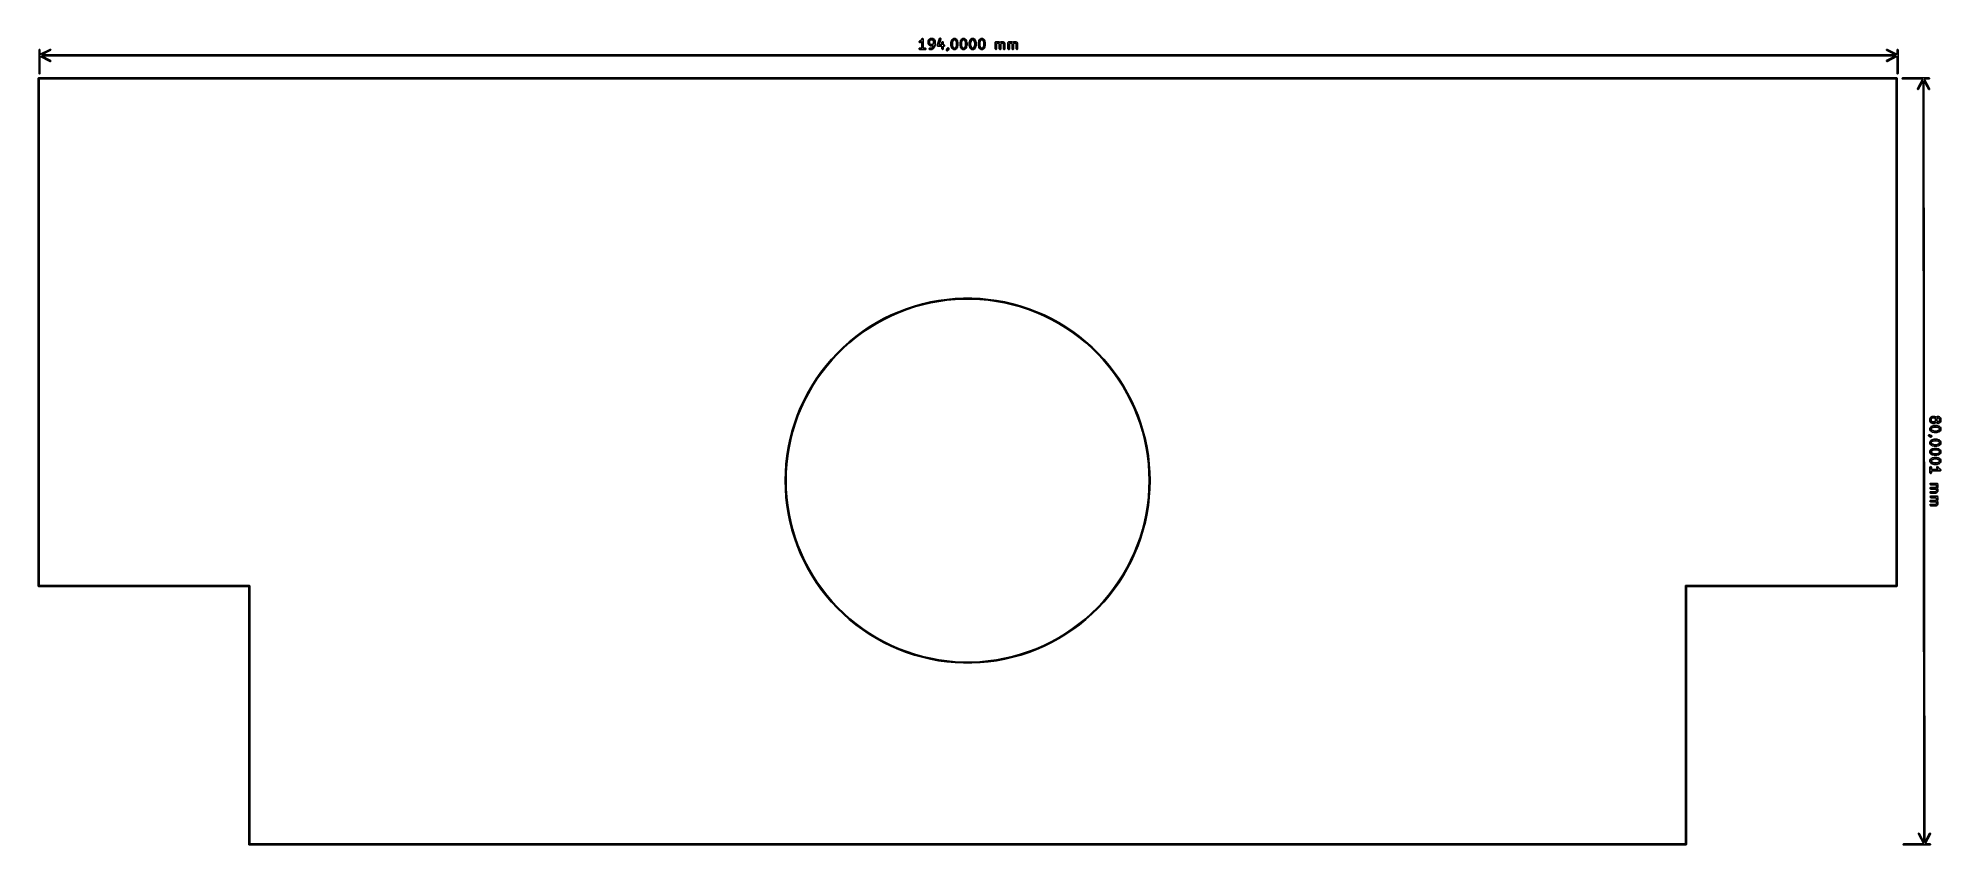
# Model space of a CAD drawing. Extents: x 58 to 257, y -140 to -56.
import ezdxf

# ---------------------------------------------------------------- set-up
doc = ezdxf.new("R2010")
doc.units = 0
doc.layers.add('BLACK', color=7, linetype='CONTINUOUS')

msp = doc.modelspace()

# ---------------------------------------------------------------- linework, layer by layer
at = {"layer": 'BLACK', "linetype": 'CONTINUOUS'}
for p, q in [((58.05, -57.01358), (58.064645, -56.978225)), ((58.05, -59.5), (58.05, -57.01358)), ((58.064645, -56.978225), (58.1, -56.96358)), ((58.1, -56.96358), (58.135355, -56.978225)), ((58.135355, -56.978225), (58.15, -57.01358)), ((58.15, -57.517602), (59.203416, -56.969229)), ((58.15, -57.01358), (58.15, -57.517602)), ((59.249591, -57.05793), (58.304334, -57.55)), ((58.304334, -57.55), (251.895667, -57.55)), ((59.203416, -56.969229), (59.241539, -56.965894)), ((59.241539, -56.965894), (59.270854, -56.990492)), ((59.274189, -57.028614), (59.249591, -57.05793)), ((59.270854, -56.990492), (59.274189, -57.028614)), ((149.930901, -56.891795), (149.956553, -56.847366)), ((149.93981, -56.942319), (149.930901, -56.891795)), ((149.932874, -56.211916), (149.935949, -56.160705)), ((149.963438, -56.253121), (149.932874, -56.211916)), ((149.935949, -56.160705), (149.971221, -56.123451)), ((149.97911, -56.975296), (149.93981, -56.942319)), ((149.956553, -56.847366), (150.004762, -56.829819)), ((150.013336, -56.265041), (149.963438, -56.253121)), ((149.971221, -56.123451), (150.055573, -56.081275)), ((150.004762, -56.979819), (149.97911, -56.975296)), ((150.004762, -56.829819), (150.215476, -56.829819)), ((150.57619, -56.979819), (150.004762, -56.979819)), ((150.038303, -56.257615), (150.013336, -56.265041)), ((150.133541, -56.209996), (150.038303, -56.257615)), ((150.055573, -56.081275), (150.136952, -55.999896)), ((150.134666, -56.208806), (150.133541, -56.209996)), ((150.153033, -56.195947), (150.134666, -56.208806)), ((150.136952, -55.999896), (150.228072, -55.863216)), ((150.215476, -56.133504), (150.153033, -56.195947)), ((150.215476, -56.829819), (150.215476, -56.133504)), ((150.228072, -55.863216), (150.246065, -55.844381)), ((150.246065, -55.844381), (150.250204, -55.843169)), ((150.250204, -55.843169), (150.252976, -55.839867)), ((150.252976, -55.839867), (150.274408, -55.836087)), ((150.274408, -55.836087), (150.295303, -55.829974)), ((150.295303, -55.829974), (150.299252, -55.831706)), ((150.299252, -55.831706), (150.3035, -55.830958)), ((150.3035, -55.830958), (150.322348, -55.84184)), ((150.322348, -55.84184), (150.342283, -55.850587)), ((150.342283, -55.850587), (150.344194, -55.854454)), ((150.344194, -55.854454), (150.347929, -55.85661)), ((150.347929, -55.85661), (150.355373, -55.877063)), ((150.355373, -55.877063), (150.365021, -55.896576)), ((150.365021, -55.896576), (150.364, -55.900765)), ((150.364, -55.900765), (150.365476, -55.904819)), ((150.365476, -55.904819), (150.365476, -56.829819)), ((150.365476, -56.829819), (150.57619, -56.829819)), ((150.57619, -56.829819), (150.601842, -56.834342)), ((150.624399, -56.962272), (150.57619, -56.979819)), ((150.601842, -56.834342), (150.641142, -56.867319)), ((150.650051, -56.917843), (150.624399, -56.962272)), ((150.641142, -56.867319), (150.650051, -56.917843)), ((150.882143, -56.095295), (150.886666, -56.069643)), ((150.882143, -56.33339), (150.882143, -56.095295)), ((150.883676, -56.337603), (150.882143, -56.33339)), ((150.882635, -56.341964), (150.883676, -56.337603)), ((150.890061, -56.366931), (150.882635, -56.341964)), ((150.886666, -56.069643), (150.889548, -56.066207)), ((150.889548, -56.066207), (150.890061, -56.061754)), ((150.890061, -56.061754), (150.93768, -55.966516)), ((150.93768, -56.462169), (150.890061, -56.366931)), ((150.93768, -55.966516), (150.951038, -55.948505)), ((150.938869, -56.463294), (150.93768, -56.462169)), ((150.951729, -56.481661), (150.938869, -56.463294)), ((150.951038, -55.948505), (150.951729, -55.947024)), ((150.951729, -55.947024), (150.999348, -55.899405)), ((150.999348, -56.52928), (150.951729, -56.481661)), ((150.97852, -56.891795), (151.004172, -56.847366)), ((150.987429, -56.942319), (150.97852, -56.891795)), ((151.026729, -56.975296), (150.987429, -56.942319)), ((150.999348, -55.899405), (151.017714, -55.886545)), ((151.000829, -56.529971), (150.999348, -56.52928)), ((151.01884, -56.543329), (151.000829, -56.529971)), ((151.004172, -56.847366), (151.052381, -56.829819)), ((151.017714, -55.886545), (151.01884, -55.885356)), ((151.01884, -55.885356), (151.114078, -55.837737)), ((151.114078, -56.590948), (151.01884, -56.543329)), ((151.052381, -56.979819), (151.026729, -56.975296)), ((151.066401, -56.044484), (151.032143, -56.113)), ((151.032143, -56.113), (151.032143, -56.315685)), ((151.032143, -56.315685), (151.066401, -56.384201)), ((151.052381, -56.829819), (151.225152, -56.829819)), ((151.242857, -56.979819), (151.052381, -56.979819)), ((151.096808, -56.014077), (151.066401, -56.044484)), ((151.066401, -56.384201), (151.096808, -56.414608)), ((151.165324, -55.979819), (151.096808, -56.014077)), ((151.096808, -56.414608), (151.165324, -56.448866)), ((151.114078, -55.837737), (151.139044, -55.830311)), ((151.118531, -56.59146), (151.114078, -56.590948)), ((151.121967, -56.594343), (151.118531, -56.59146)), ((151.147619, -56.598866), (151.121967, -56.594343)), ((151.139044, -55.830311), (151.143405, -55.831352)), ((151.143405, -55.831352), (151.147619, -55.829819)), ((151.147619, -55.829819), (151.338095, -55.829819)), ((151.338095, -56.598866), (151.147619, -56.598866)), ((151.32039, -55.979819), (151.165324, -55.979819)), ((151.165324, -56.448866), (151.32039, -56.448866)), ((151.225152, -56.829819), (151.293667, -56.795561)), ((151.24707, -56.978285), (151.242857, -56.979819)), ((151.251431, -56.979327), (151.24707, -56.978285)), ((151.276398, -56.971901), (151.251431, -56.979327)), ((151.371636, -56.924282), (151.276398, -56.971901)), ((151.293667, -56.795561), (151.327427, -56.7618)), ((151.388906, -56.014077), (151.32039, -55.979819)), ((151.32039, -56.448866), (151.388906, -56.414608)), ((151.327427, -56.7618), (151.411342, -56.635929)), ((151.338095, -55.829819), (151.363747, -55.834342)), ((151.342308, -56.597332), (151.338095, -56.598866)), ((151.346669, -56.598374), (151.342308, -56.597332)), ((151.371636, -56.590948), (151.346669, -56.598374)), ((151.363747, -55.834342), (151.367182, -55.837224)), ((151.367182, -55.837224), (151.371636, -55.837737)), ((151.371636, -55.837737), (151.466874, -55.885356)), ((151.429866, -56.561833), (151.371636, -56.590948)), ((151.37276, -56.923094), (151.371636, -56.924282)), ((151.391129, -56.910232), (151.37276, -56.923094)), ((151.419313, -56.044484), (151.388906, -56.014077)), ((151.388906, -56.414608), (151.419313, -56.384201)), ((151.438747, -56.862613), (151.391129, -56.910232)), ((151.411342, -56.635929), (151.429866, -56.561833)), ((151.453571, -56.113), (151.419313, -56.044484)), ((151.419313, -56.384201), (151.453571, -56.315685)), ((151.440223, -56.859446), (151.438747, -56.862613)), ((151.448118, -56.851183), (151.440223, -56.859446)), ((151.543356, -56.708325), (151.448118, -56.851183)), ((151.453571, -56.315685), (151.453571, -56.113)), ((151.466874, -55.885356), (151.484884, -55.898714)), ((151.484884, -55.898714), (151.486366, -55.899405)), ((151.486366, -55.899405), (151.533985, -55.947024)), ((151.533985, -55.947024), (151.546844, -55.96539)), ((151.543458, -56.707905), (151.543356, -56.708325)), ((151.553713, -56.684913), (151.543458, -56.707905)), ((151.546844, -55.96539), (151.548034, -55.966516)), ((151.548034, -55.966516), (151.595653, -56.061754)), ((151.601332, -56.494437), (151.553713, -56.684913)), ((151.595653, -56.061754), (151.603079, -56.08672)), ((151.603571, -56.476247), (151.600971, -56.490988)), ((151.600971, -56.490988), (151.601332, -56.494437)), ((151.603079, -56.08672), (151.602037, -56.091081)), ((151.602037, -56.091081), (151.603571, -56.095295)), ((151.603571, -56.095295), (151.603571, -56.476247)), ((151.835663, -56.558461), (151.838529, -56.553496)), ((151.839215, -56.578607), (151.835663, -56.558461)), ((151.838373, -56.547768), (152.076468, -55.833483)), ((151.838529, -56.553496), (151.838373, -56.547768)), ((151.839774, -56.599052), (151.839215, -56.578607)), ((151.843576, -56.60334), (151.839774, -56.599052)), ((151.844572, -56.608985), (151.843576, -56.60334)), ((151.860239, -56.622131), (151.844572, -56.608985)), ((151.873811, -56.637437), (151.860239, -56.622131)), ((151.879481, -56.638277), (151.873811, -56.637437)), ((151.883872, -56.641962), (151.879481, -56.638277)), ((151.909524, -56.646485), (151.883872, -56.641962)), ((152.310714, -56.646485), (151.909524, -56.646485)), ((152.21877, -55.880918), (152.013581, -56.496485)), ((152.013581, -56.496485), (152.310714, -56.496485)), ((152.076468, -55.833483), (152.08887, -55.810578)), ((152.08887, -55.810578), (152.132583, -55.783723)), ((152.132583, -55.783723), (152.183331, -55.791248)), ((152.183331, -55.791248), (152.217369, -55.829634)), ((152.217369, -55.829634), (152.21877, -55.880918)), ((152.310714, -56.238152), (152.315237, -56.2125)), ((152.310714, -56.496485), (152.310714, -56.238152)), ((152.310714, -56.904819), (152.310714, -56.646485)), ((152.328261, -56.953028), (152.310714, -56.904819)), ((152.315237, -56.2125), (152.348214, -56.1732)), ((152.37269, -56.97868), (152.328261, -56.953028)), ((152.348214, -56.1732), (152.398738, -56.164291)), ((152.423214, -56.969771), (152.37269, -56.97868)), ((152.398738, -56.164291), (152.443167, -56.189943)), ((152.456191, -56.930471), (152.423214, -56.969771)), ((152.443167, -56.189943), (152.460714, -56.238152)), ((152.460714, -56.904819), (152.456191, -56.930471)), ((152.460714, -56.238152), (152.460714, -56.496485)), ((152.460714, -56.496485), (152.528571, -56.496485)), ((152.528571, -56.646485), (152.460714, -56.646485)), ((152.460714, -56.646485), (152.460714, -56.904819)), ((152.528571, -56.496485), (152.554223, -56.501008)), ((152.57678, -56.628938), (152.528571, -56.646485)), ((152.554223, -56.501008), (152.593523, -56.533985)), ((152.602432, -56.584509), (152.57678, -56.628938)), ((152.593523, -56.533985), (152.602432, -56.584509)), ((152.787191, -57.04114), (152.808872, -56.994643)), ((152.800468, -57.090694), (152.787191, -57.04114)), ((152.842494, -57.120121), (152.800468, -57.090694)), ((152.808872, -56.994643), (152.847885, -56.95563)), ((152.893601, -57.115649), (152.842494, -57.120121)), ((152.847885, -56.95563), (152.882143, -56.887114)), ((152.882143, -56.8572), (152.886666, -56.831548)), ((152.882143, -56.887114), (152.882143, -56.8572)), ((152.886666, -56.831548), (152.919643, -56.792248)), ((152.914938, -57.100709), (152.893601, -57.115649)), ((152.962557, -57.05309), (152.914938, -57.100709)), ((152.919643, -56.792248), (152.970167, -56.783339)), ((152.963248, -57.051608), (152.962557, -57.05309)), ((152.976606, -57.033598), (152.963248, -57.051608)), ((152.970167, -56.783339), (153.014596, -56.808991)), ((153.024225, -56.93836), (152.976606, -57.033598)), ((153.014596, -56.808991), (153.032143, -56.8572)), ((153.024737, -56.933906), (153.024225, -56.93836)), ((153.02762, -56.930471), (153.024737, -56.933906)), ((153.032143, -56.904819), (153.02762, -56.930471)), ((153.032143, -56.8572), (153.032143, -56.904819)), ((153.263095, -56.285771), (153.265694, -56.271029)), ((153.263095, -56.523866), (153.263095, -56.285771)), ((153.26428, -56.527123), (153.263095, -56.523866)), ((153.265334, -56.542056), (153.26428, -56.527123)), ((153.265334, -56.267581), (153.312953, -56.077105)), ((153.265694, -56.271029), (153.265334, -56.267581)), ((153.312953, -56.732532), (153.265334, -56.542056)), ((153.312953, -56.077105), (153.318225, -56.065282)), ((153.314941, -56.735476), (153.312953, -56.732532)), ((153.318632, -56.747883), (153.314941, -56.735476)), ((153.318225, -56.065282), (153.318632, -56.061754)), ((153.318632, -56.061754), (153.366251, -55.966516)), ((153.366251, -56.843121), (153.318632, -56.747883)), ((153.366251, -55.966516), (153.379609, -55.948505)), ((153.367439, -56.844246), (153.366251, -56.843121)), ((153.380299, -56.862612), (153.367439, -56.844246)), ((153.379609, -55.948505), (153.3803, -55.947024)), ((153.427918, -56.910232), (153.380299, -56.862612)), ((153.3803, -55.947024), (153.427919, -55.899405)), ((153.456478, -56.121471), (153.413095, -56.295005)), ((153.413095, -56.295005), (153.413095, -56.514632)), ((153.413095, -56.514632), (153.456478, -56.688166)), ((153.429399, -56.910922), (153.427918, -56.910232)), ((153.427919, -55.899405), (153.446285, -55.886545)), ((153.447411, -56.924282), (153.429399, -56.910922)), ((153.446285, -55.886545), (153.447411, -55.885356)), ((153.447411, -55.885356), (153.542649, -55.837737)), ((153.542649, -56.971901), (153.447411, -56.924282)), ((153.494972, -56.044484), (153.456478, -56.121471)), ((153.456478, -56.688166), (153.494972, -56.765153)), ((153.525379, -56.014077), (153.494972, -56.044484)), ((153.494972, -56.765153), (153.525379, -56.795561)), ((153.593895, -55.979819), (153.525379, -56.014077)), ((153.525379, -56.795561), (153.593895, -56.829819)), ((153.542649, -55.837737), (153.567615, -55.830311)), ((153.547102, -56.972413), (153.542649, -56.971901)), ((153.550538, -56.975296), (153.547102, -56.972413)), ((153.57619, -56.979819), (153.550538, -56.975296)), ((153.567615, -55.830311), (153.571976, -55.831352)), ((153.571976, -55.831352), (153.57619, -55.829819)), ((153.57619, -55.829819), (153.671428, -55.829819)), ((153.671428, -56.979819), (153.57619, -56.979819)), ((153.653723, -55.979819), (153.593895, -55.979819)), ((153.593895, -56.829819), (153.653723, -56.829819)), ((153.722239, -56.014077), (153.653723, -55.979819)), ((153.653723, -56.829819), (153.722238, -56.795561)), ((153.671428, -55.829819), (153.69708, -55.834342)), ((153.675641, -56.978285), (153.671428, -56.979819)), ((153.680002, -56.979327), (153.675641, -56.978285)), ((153.704969, -56.971901), (153.680002, -56.979327)), ((153.69708, -55.834342), (153.700515, -55.837224)), ((153.700515, -55.837224), (153.704969, -55.837737)), ((153.704969, -55.837737), (153.800207, -55.885356)), ((153.800207, -56.924282), (153.704969, -56.971901)), ((153.722238, -56.795561), (153.752645, -56.765153)), ((153.752646, -56.044484), (153.722239, -56.014077)), ((153.752645, -56.765153), (153.791139, -56.688166)), ((153.791139, -56.121471), (153.752646, -56.044484)), ((153.834523, -56.295005), (153.791139, -56.121471)), ((153.791139, -56.688166), (153.834523, -56.514632)), ((153.800207, -55.885356), (153.818217, -55.898714)), ((153.801331, -56.923094), (153.800207, -56.924282)), ((153.8197, -56.910232), (153.801331, -56.923094)), ((153.818217, -55.898714), (153.819699, -55.899405)), ((153.819699, -55.899405), (153.867318, -55.947024)), ((153.867318, -56.862613), (153.8197, -56.910232)), ((153.834523, -56.514632), (153.834523, -56.295005)), ((153.867318, -55.947024), (153.880177, -55.96539)), ((153.868008, -56.861131), (153.867318, -56.862613)), ((153.881367, -56.843121), (153.868008, -56.861131)), ((153.880177, -55.96539), (153.881367, -55.966516)), ((153.881367, -55.966516), (153.928986, -56.061754)), ((153.928986, -56.747883), (153.881367, -56.843121)), ((153.928986, -56.061754), (153.932676, -56.07416)), ((153.929392, -56.744354), (153.928986, -56.747883)), ((153.934665, -56.732532), (153.929392, -56.744354)), ((153.932676, -56.07416), (153.934665, -56.077105)), ((153.934665, -56.077105), (153.982284, -56.267581)), ((153.982284, -56.542056), (153.934665, -56.732532)), ((153.984523, -56.523866), (153.981923, -56.538607)), ((153.981923, -56.538607), (153.982284, -56.542056)), ((153.982284, -56.267581), (153.983337, -56.282513)), ((153.983337, -56.282513), (153.984523, -56.285771)), ((153.984523, -56.285771), (153.984523, -56.523866)), ((154.215476, -56.285771), (154.218075, -56.271029)), ((154.215476, -56.523866), (154.215476, -56.285771)), ((154.216661, -56.527123), (154.215476, -56.523866)), ((154.217715, -56.542056), (154.216661, -56.527123)), ((154.217715, -56.267581), (154.265334, -56.077105)), ((154.218075, -56.271029), (154.217715, -56.267581)), ((154.265334, -56.732532), (154.217715, -56.542056)), ((154.265334, -56.077105), (154.270606, -56.065282)), ((154.267322, -56.735476), (154.265334, -56.732532)), ((154.271013, -56.747883), (154.267322, -56.735476)), ((154.270606, -56.065282), (154.271013, -56.061754)), ((154.271013, -56.061754), (154.318632, -55.966516)), ((154.318632, -56.843121), (154.271013, -56.747883)), ((154.318632, -55.966516), (154.33199, -55.948505)), ((154.31982, -56.844246), (154.318632, -56.843121)), ((154.33268, -56.862612), (154.31982, -56.844246)), ((154.33199, -55.948505), (154.332681, -55.947024)), ((154.380299, -56.910232), (154.33268, -56.862612)), ((154.332681, -55.947024), (154.3803, -55.899405)), ((154.408859, -56.121471), (154.365476, -56.295005)), ((154.365476, -56.295005), (154.365476, -56.514632)), ((154.365476, -56.514632), (154.408859, -56.688166)), ((154.38178, -56.910922), (154.380299, -56.910232)), ((154.3803, -55.899405), (154.398666, -55.886545)), ((154.399792, -56.924282), (154.38178, -56.910922)), ((154.398666, -55.886545), (154.399792, -55.885356)), ((154.399792, -55.885356), (154.49503, -55.837737)), ((154.49503, -56.971901), (154.399792, -56.924282)), ((154.447353, -56.044484), (154.408859, -56.121471)), ((154.408859, -56.688166), (154.447353, -56.765153)), ((154.47776, -56.014077), (154.447353, -56.044484)), ((154.447353, -56.765153), (154.47776, -56.795561)), ((154.546276, -55.979819), (154.47776, -56.014077)), ((154.47776, -56.795561), (154.546276, -56.829819)), ((154.49503, -55.837737), (154.519996, -55.830311)), ((154.499483, -56.972413), (154.49503, -56.971901)), ((154.502919, -56.975296), (154.499483, -56.972413)), ((154.528571, -56.979819), (154.502919, -56.975296)), ((154.519996, -55.830311), (154.524357, -55.831352)), ((154.524357, -55.831352), (154.528571, -55.829819)), ((154.528571, -55.829819), (154.623809, -55.829819)), ((154.623809, -56.979819), (154.528571, -56.979819)), ((154.606104, -55.979819), (154.546276, -55.979819)), ((154.546276, -56.829819), (154.606104, -56.829819)), ((154.67462, -56.014077), (154.606104, -55.979819)), ((154.606104, -56.829819), (154.674619, -56.795561)), ((154.623809, -55.829819), (154.649461, -55.834342)), ((154.628022, -56.978285), (154.623809, -56.979819)), ((154.632383, -56.979327), (154.628022, -56.978285)), ((154.65735, -56.971901), (154.632383, -56.979327)), ((154.649461, -55.834342), (154.652896, -55.837224)), ((154.652896, -55.837224), (154.65735, -55.837737)), ((154.65735, -55.837737), (154.752588, -55.885356)), ((154.752588, -56.924282), (154.65735, -56.971901)), ((154.674619, -56.795561), (154.705026, -56.765153)), ((154.705027, -56.044484), (154.67462, -56.014077)), ((154.705026, -56.765153), (154.74352, -56.688166)), ((154.74352, -56.121471), (154.705027, -56.044484)), ((154.786904, -56.295005), (154.74352, -56.121471)), ((154.74352, -56.688166), (154.786904, -56.514632)), ((154.752588, -55.885356), (154.770598, -55.898714)), ((154.753712, -56.923094), (154.752588, -56.924282)), ((154.772081, -56.910232), (154.753712, -56.923094)), ((154.770598, -55.898714), (154.77208, -55.899405)), ((154.77208, -55.899405), (154.819699, -55.947024)), ((154.819699, -56.862613), (154.772081, -56.910232)), ((154.786904, -56.514632), (154.786904, -56.295005)), ((154.819699, -55.947024), (154.832558, -55.96539)), ((154.820389, -56.861131), (154.819699, -56.862613)), ((154.833748, -56.843121), (154.820389, -56.861131)), ((154.832558, -55.96539), (154.833748, -55.966516)), ((154.833748, -55.966516), (154.881367, -56.061754)), ((154.881367, -56.747883), (154.833748, -56.843121)), ((154.881367, -56.061754), (154.885057, -56.07416)), ((154.881773, -56.744354), (154.881367, -56.747883)), ((154.887046, -56.732532), (154.881773, -56.744354)), ((154.885057, -56.07416), (154.887046, -56.077105)), ((154.887046, -56.077105), (154.934665, -56.267581)), ((154.934665, -56.542056), (154.887046, -56.732532)), ((154.936904, -56.523866), (154.934304, -56.538607)), ((154.934304, -56.538607), (154.934665, -56.542056)), ((154.934665, -56.267581), (154.935718, -56.282513)), ((154.935718, -56.282513), (154.936904, -56.285771)), ((154.936904, -56.285771), (154.936904, -56.523866)), ((155.167857, -56.285771), (155.170456, -56.271029)), ((155.167857, -56.523866), (155.167857, -56.285771)), ((155.169042, -56.527123), (155.167857, -56.523866)), ((155.170096, -56.542056), (155.169042, -56.527123)), ((155.170096, -56.267581), (155.217715, -56.077105)), ((155.170456, -56.271029), (155.170096, -56.267581)), ((155.217715, -56.732532), (155.170096, -56.542056)), ((155.217715, -56.077105), (155.222987, -56.065282)), ((155.219703, -56.735476), (155.217715, -56.732532)), ((155.223394, -56.747883), (155.219703, -56.735476)), ((155.222987, -56.065282), (155.223394, -56.061754)), ((155.223394, -56.061754), (155.271013, -55.966516)), ((155.271013, -56.843121), (155.223394, -56.747883)), ((155.271013, -55.966516), (155.284371, -55.948505)), ((155.272201, -56.844246), (155.271013, -56.843121)), ((155.285061, -56.862612), (155.272201, -56.844246)), ((155.284371, -55.948505), (155.285062, -55.947024)), ((155.33268, -56.910232), (155.285061, -56.862612)), ((155.285062, -55.947024), (155.332681, -55.899405)), ((155.36124, -56.121471), (155.317857, -56.295005)), ((155.317857, -56.295005), (155.317857, -56.514632)), ((155.317857, -56.514632), (155.36124, -56.688166)), ((155.334161, -56.910922), (155.33268, -56.910232)), ((155.332681, -55.899405), (155.351047, -55.886545)), ((155.352173, -56.924282), (155.334161, -56.910922)), ((155.351047, -55.886545), (155.352173, -55.885356)), ((155.352173, -55.885356), (155.447411, -55.837737)), ((155.447411, -56.971901), (155.352173, -56.924282)), ((155.399734, -56.044484), (155.36124, -56.121471)), ((155.36124, -56.688166), (155.399734, -56.765153)), ((155.430141, -56.014077), (155.399734, -56.044484)), ((155.399734, -56.765153), (155.430141, -56.795561)), ((155.498657, -55.979819), (155.430141, -56.014077)), ((155.430141, -56.795561), (155.498657, -56.829819)), ((155.447411, -55.837737), (155.472377, -55.830311)), ((155.451864, -56.972413), (155.447411, -56.971901)), ((155.4553, -56.975296), (155.451864, -56.972413)), ((155.480952, -56.979819), (155.4553, -56.975296)), ((155.472377, -55.830311), (155.476738, -55.831352)), ((155.476738, -55.831352), (155.480952, -55.829819)), ((155.480952, -55.829819), (155.57619, -55.829819)), ((155.57619, -56.979819), (155.480952, -56.979819)), ((155.558485, -55.979819), (155.498657, -55.979819)), ((155.498657, -56.829819), (155.558485, -56.829819)), ((155.627001, -56.014077), (155.558485, -55.979819)), ((155.558485, -56.829819), (155.627, -56.795561)), ((155.57619, -55.829819), (155.601842, -55.834342)), ((155.580403, -56.978285), (155.57619, -56.979819)), ((155.584764, -56.979327), (155.580403, -56.978285)), ((155.609731, -56.971901), (155.584764, -56.979327)), ((155.601842, -55.834342), (155.605277, -55.837224)), ((155.605277, -55.837224), (155.609731, -55.837737)), ((155.609731, -55.837737), (155.704969, -55.885356)), ((155.704969, -56.924282), (155.609731, -56.971901)), ((155.627, -56.795561), (155.657407, -56.765153)), ((155.657408, -56.044484), (155.627001, -56.014077)), ((155.657407, -56.765153), (155.695901, -56.688166)), ((155.695901, -56.121471), (155.657408, -56.044484)), ((155.739285, -56.295005), (155.695901, -56.121471)), ((155.695901, -56.688166), (155.739285, -56.514632)), ((155.704969, -55.885356), (155.722979, -55.898714)), ((155.706093, -56.923094), (155.704969, -56.924282)), ((155.724462, -56.910232), (155.706093, -56.923094)), ((155.722979, -55.898714), (155.724461, -55.899405)), ((155.724461, -55.899405), (155.77208, -55.947024)), ((155.77208, -56.862613), (155.724462, -56.910232)), ((155.739285, -56.514632), (155.739285, -56.295005)), ((155.77208, -55.947024), (155.784939, -55.96539)), ((155.77277, -56.861131), (155.77208, -56.862613)), ((155.786129, -56.843121), (155.77277, -56.861131)), ((155.784939, -55.96539), (155.786129, -55.966516)), ((155.786129, -55.966516), (155.833748, -56.061754)), ((155.833748, -56.747883), (155.786129, -56.843121)), ((155.833748, -56.061754), (155.837438, -56.07416)), ((155.834154, -56.744354), (155.833748, -56.747883)), ((155.839427, -56.732532), (155.834154, -56.744354)), ((155.837438, -56.07416), (155.839427, -56.077105)), ((155.839427, -56.077105), (155.887046, -56.267581)), ((155.887046, -56.542056), (155.839427, -56.732532)), ((155.889285, -56.523866), (155.886685, -56.538607)), ((155.886685, -56.538607), (155.887046, -56.542056)), ((155.887046, -56.267581), (155.888099, -56.282513)), ((155.888099, -56.282513), (155.889285, -56.285771)), ((155.889285, -56.285771), (155.889285, -56.523866)), ((156.120238, -56.285771), (156.122837, -56.271029)), ((156.120238, -56.523866), (156.120238, -56.285771)), ((156.121423, -56.527123), (156.120238, -56.523866)), ((156.122477, -56.542056), (156.121423, -56.527123)), ((156.122477, -56.267581), (156.170096, -56.077105)), ((156.122837, -56.271029), (156.122477, -56.267581)), ((156.170096, -56.732532), (156.122477, -56.542056)), ((156.170096, -56.077105), (156.175368, -56.065282)), ((156.172084, -56.735476), (156.170096, -56.732532)), ((156.175775, -56.747883), (156.172084, -56.735476)), ((156.175368, -56.065282), (156.175775, -56.061754)), ((156.175775, -56.061754), (156.223394, -55.966516)), ((156.223394, -56.843121), (156.175775, -56.747883)), ((156.223394, -55.966516), (156.236752, -55.948505)), ((156.224582, -56.844246), (156.223394, -56.843121)), ((156.237442, -56.862612), (156.224582, -56.844246)), ((156.236752, -55.948505), (156.237443, -55.947024)), ((156.285061, -56.910232), (156.237442, -56.862612)), ((156.237443, -55.947024), (156.285062, -55.899405)), ((156.313621, -56.121471), (156.270238, -56.295005)), ((156.270238, -56.295005), (156.270238, -56.514632)), ((156.270238, -56.514632), (156.313621, -56.688166)), ((156.286542, -56.910922), (156.285061, -56.910232)), ((156.285062, -55.899405), (156.303428, -55.886545)), ((156.304554, -56.924282), (156.286542, -56.910922)), ((156.303428, -55.886545), (156.304554, -55.885356)), ((156.304554, -55.885356), (156.399792, -55.837737)), ((156.399792, -56.971901), (156.304554, -56.924282)), ((156.352115, -56.044484), (156.313621, -56.121471)), ((156.313621, -56.688166), (156.352115, -56.765153)), ((156.382522, -56.014077), (156.352115, -56.044484)), ((156.352115, -56.765153), (156.382522, -56.795561)), ((156.451038, -55.979819), (156.382522, -56.014077)), ((156.382522, -56.795561), (156.451038, -56.829819)), ((156.399792, -55.837737), (156.424758, -55.830311)), ((156.404245, -56.972413), (156.399792, -56.971901)), ((156.407681, -56.975296), (156.404245, -56.972413)), ((156.433333, -56.979819), (156.407681, -56.975296)), ((156.424758, -55.830311), (156.429119, -55.831352)), ((156.429119, -55.831352), (156.433333, -55.829819)), ((156.433333, -55.829819), (156.528571, -55.829819)), ((156.528571, -56.979819), (156.433333, -56.979819)), ((156.510866, -55.979819), (156.451038, -55.979819)), ((156.451038, -56.829819), (156.510866, -56.829819)), ((156.579382, -56.014077), (156.510866, -55.979819)), ((156.510866, -56.829819), (156.579381, -56.795561)), ((156.528571, -55.829819), (156.554223, -55.834342)), ((156.532784, -56.978285), (156.528571, -56.979819)), ((156.537145, -56.979327), (156.532784, -56.978285)), ((156.562112, -56.971901), (156.537145, -56.979327)), ((156.554223, -55.834342), (156.557658, -55.837224)), ((156.557658, -55.837224), (156.562112, -55.837737)), ((156.562112, -55.837737), (156.65735, -55.885356)), ((156.65735, -56.924282), (156.562112, -56.971901)), ((156.579381, -56.795561), (156.609788, -56.765153)), ((156.609789, -56.044484), (156.579382, -56.014077)), ((156.609788, -56.765153), (156.648282, -56.688166)), ((156.648282, -56.121471), (156.609789, -56.044484)), ((156.691666, -56.295005), (156.648282, -56.121471)), ((156.648282, -56.688166), (156.691666, -56.514632)), ((156.65735, -55.885356), (156.67536, -55.898714)), ((156.658474, -56.923094), (156.65735, -56.924282)), ((156.676843, -56.910232), (156.658474, -56.923094)), ((156.67536, -55.898714), (156.676842, -55.899405)), ((156.676842, -55.899405), (156.724461, -55.947024)), ((156.724461, -56.862613), (156.676843, -56.910232)), ((156.691666, -56.514632), (156.691666, -56.295005)), ((156.724461, -55.947024), (156.73732, -55.96539)), ((156.725151, -56.861131), (156.724461, -56.862613)), ((156.73851, -56.843121), (156.725151, -56.861131)), ((156.73732, -55.96539), (156.73851, -55.966516)), ((156.73851, -55.966516), (156.786129, -56.061754)), ((156.786129, -56.747883), (156.73851, -56.843121)), ((156.786129, -56.061754), (156.789819, -56.07416)), ((156.786535, -56.744354), (156.786129, -56.747883)), ((156.791808, -56.732532), (156.786535, -56.744354)), ((156.789819, -56.07416), (156.791808, -56.077105)), ((156.791808, -56.077105), (156.839427, -56.267581)), ((156.839427, -56.542056), (156.791808, -56.732532)), ((156.841666, -56.523866), (156.839066, -56.538607)), ((156.839066, -56.538607), (156.839427, -56.542056)), ((156.839427, -56.267581), (156.84048, -56.282513)), ((156.84048, -56.282513), (156.841666, -56.285771)), ((156.841666, -56.285771), (156.841666, -56.523866)), ((157.882143, -56.238152), (157.886666, -56.2125)), ((157.882143, -56.904819), (157.882143, -56.238152)), ((157.89969, -56.953028), (157.882143, -56.904819)), ((157.886666, -56.2125), (157.919643, -56.1732)), ((157.944119, -56.97868), (157.89969, -56.953028)), ((157.919643, -56.1732), (157.970167, -56.164291)), ((157.994643, -56.969771), (157.944119, -56.97868)), ((157.970167, -56.164291), (158.014596, -56.189943)), ((158.02762, -56.930471), (157.994643, -56.969771)), ((158.014596, -56.189943), (158.016769, -56.195914)), ((158.016769, -56.195914), (158.066459, -56.17107)), ((158.032143, -56.904819), (158.02762, -56.930471)), ((158.049189, -56.34741), (158.032143, -56.364456)), ((158.032143, -56.364456), (158.032143, -56.904819)), ((158.117705, -56.313152), (158.049189, -56.34741)), ((158.066459, -56.17107), (158.091425, -56.163644)), ((158.091425, -56.163644), (158.095786, -56.164685)), ((158.095786, -56.164685), (158.1, -56.163152)), ((158.1, -56.163152), (158.242857, -56.163152)), ((158.225152, -56.313152), (158.117705, -56.313152)), ((158.282193, -56.341672), (158.225152, -56.313152)), ((158.242857, -56.163152), (158.268509, -56.167675)), ((158.268509, -56.167675), (158.271944, -56.170557)), ((158.271944, -56.170557), (158.276398, -56.17107)), ((158.276398, -56.17107), (158.371636, -56.218689)), ((158.310714, -56.398714), (158.282193, -56.341672)), ((158.310714, -56.904819), (158.310714, -56.398714)), ((158.328261, -56.953028), (158.310714, -56.904819)), ((158.37269, -56.97868), (158.328261, -56.953028)), ((158.371636, -56.218689), (158.386112, -56.229425)), ((158.423214, -56.969771), (158.37269, -56.97868)), ((158.386112, -56.229425), (158.392072, -56.226842)), ((158.392072, -56.226842), (158.399792, -56.218689)), ((158.399792, -56.218689), (158.49503, -56.17107)), ((158.456191, -56.930471), (158.423214, -56.969771)), ((158.460714, -56.904819), (158.456191, -56.930471)), ((158.489234, -56.341672), (158.460714, -56.398714)), ((158.460714, -56.398714), (158.460714, -56.904819)), ((158.546276, -56.313152), (158.489234, -56.341672)), ((158.49503, -56.17107), (158.519996, -56.163644)), ((158.519996, -56.163644), (158.524357, -56.164685)), ((158.524357, -56.164685), (158.528571, -56.163152)), ((158.528571, -56.163152), (158.671428, -56.163152)), ((158.653723, -56.313152), (158.546276, -56.313152)), ((158.710765, -56.341672), (158.653723, -56.313152)), ((158.671428, -56.163152), (158.69708, -56.167675)), ((158.69708, -56.167675), (158.700515, -56.170557)), ((158.700515, -56.170557), (158.704969, -56.17107)), ((158.704969, -56.17107), (158.800208, -56.218689)), ((158.739286, -56.398714), (158.710765, -56.341672)), ((158.739286, -56.904819), (158.739286, -56.398714)), ((158.756833, -56.953028), (158.739286, -56.904819)), ((158.801262, -56.97868), (158.756833, -56.953028)), ((158.800208, -56.218689), (158.821129, -56.234206)), ((158.851786, -56.969771), (158.801262, -56.97868)), ((158.821129, -56.234206), (158.825595, -56.24451)), ((158.825595, -56.24451), (158.833749, -56.25223)), ((158.833749, -56.25223), (158.881368, -56.347468)), ((158.884763, -56.930471), (158.851786, -56.969771)), ((158.881368, -56.347468), (158.888794, -56.372434)), ((158.889286, -56.904819), (158.884763, -56.930471)), ((158.888794, -56.372434), (158.887752, -56.376795)), ((158.887752, -56.376795), (158.889286, -56.381009)), ((158.889286, -56.381009), (158.889286, -56.904819)), ((159.215476, -56.238152), (159.219999, -56.2125)), ((159.215476, -56.904819), (159.215476, -56.238152)), ((159.233023, -56.953028), (159.215476, -56.904819)), ((159.219999, -56.2125), (159.252976, -56.1732)), ((159.277452, -56.97868), (159.233023, -56.953028)), ((159.252976, -56.1732), (159.3035, -56.164291)), ((159.327976, -56.969771), (159.277452, -56.97868)), ((159.3035, -56.164291), (159.347929, -56.189943)), ((159.360953, -56.930471), (159.327976, -56.969771)), ((159.347929, -56.189943), (159.350102, -56.195914)), ((159.350102, -56.195914), (159.399792, -56.17107)), ((159.365476, -56.904819), (159.360953, -56.930471)), ((159.382522, -56.34741), (159.365476, -56.364456)), ((159.365476, -56.364456), (159.365476, -56.904819)), ((159.451038, -56.313152), (159.382522, -56.34741)), ((159.399792, -56.17107), (159.424758, -56.163644)), ((159.424758, -56.163644), (159.429119, -56.164685)), ((159.429119, -56.164685), (159.433333, -56.163152)), ((159.433333, -56.163152), (159.57619, -56.163152)), ((159.558485, -56.313152), (159.451038, -56.313152)), ((159.615526, -56.341672), (159.558485, -56.313152)), ((159.57619, -56.163152), (159.601842, -56.167675)), ((159.601842, -56.167675), (159.605277, -56.170557)), ((159.605277, -56.170557), (159.609731, -56.17107)), ((159.609731, -56.17107), (159.704969, -56.218689)), ((159.644047, -56.398714), (159.615526, -56.341672)), ((159.644047, -56.904819), (159.644047, -56.398714)), ((159.661594, -56.953028), (159.644047, -56.904819)), ((159.706023, -56.97868), (159.661594, -56.953028)), ((159.704969, -56.218689), (159.719445, -56.229425)), ((159.756547, -56.969771), (159.706023, -56.97868)), ((159.719445, -56.229425), (159.725405, -56.226842)), ((159.725405, -56.226842), (159.733125, -56.218689)), ((159.733125, -56.218689), (159.828363, -56.17107)), ((159.789524, -56.930471), (159.756547, -56.969771)), ((159.794047, -56.904819), (159.789524, -56.930471)), ((159.822567, -56.341672), (159.794047, -56.398714)), ((159.794047, -56.398714), (159.794047, -56.904819)), ((159.879609, -56.313152), (159.822567, -56.341672)), ((159.828363, -56.17107), (159.853329, -56.163644)), ((159.853329, -56.163644), (159.85769, -56.164685)), ((159.85769, -56.164685), (159.861904, -56.163152)), ((159.861904, -56.163152), (160.004761, -56.163152)), ((159.987056, -56.313152), (159.879609, -56.313152)), ((160.044098, -56.341672), (159.987056, -56.313152)), ((160.004761, -56.163152), (160.030413, -56.167675)), ((160.030413, -56.167675), (160.033848, -56.170557)), ((160.033848, -56.170557), (160.038302, -56.17107)), ((160.038302, -56.17107), (160.133541, -56.218689)), ((160.072619, -56.398714), (160.044098, -56.341672)), ((160.072619, -56.904819), (160.072619, -56.398714)), ((160.090166, -56.953028), (160.072619, -56.904819)), ((160.134595, -56.97868), (160.090166, -56.953028)), ((160.133541, -56.218689), (160.154462, -56.234206)), ((160.185119, -56.969771), (160.134595, -56.97868)), ((160.154462, -56.234206), (160.158928, -56.24451)), ((160.158928, -56.24451), (160.167082, -56.25223)), ((160.167082, -56.25223), (160.214701, -56.347468)), ((160.218096, -56.930471), (160.185119, -56.969771)), ((160.214701, -56.347468), (160.222127, -56.372434)), ((160.222619, -56.904819), (160.218096, -56.930471)), ((160.222127, -56.372434), (160.221085, -56.376795)), ((160.221085, -56.376795), (160.222619, -56.381009)), ((160.222619, -56.381009), (160.222619, -56.904819)), ((250.925811, -57.028614), (250.929145, -56.990492)), ((250.950409, -57.05793), (250.925811, -57.028614)), ((250.929145, -56.990492), (250.958461, -56.965894)), ((251.895667, -57.55), (250.950409, -57.05793)), ((250.958461, -56.965894), (250.996583, -56.969228)), ((250.996583, -56.969228), (252.05, -57.517602)), ((252.05, -57.01358), (252.064645, -56.978225)), ((252.05, -57.517602), (252.05, -57.01358)), ((252.064645, -56.978225), (252.1, -56.96358)), ((252.1, -56.96358), (252.135355, -56.978225)), ((252.135355, -56.978225), (252.15, -57.01358)), ((252.15, -57.01358), (252.15, -59.5)), ((58.064645, -59.535355), (58.05, -59.5)), ((58.1, -59.55), (58.064645, -59.535355)), ((58.135355, -59.535355), (58.1, -59.55)), ((58.15, -59.5), (58.135355, -59.535355)), ((59.203416, -58.230771), (58.15, -57.682397)), ((58.15, -57.682397), (58.15, -59.5)), ((251.895667, -57.65), (58.304334, -57.65)), ((58.304334, -57.65), (59.249591, -58.14207)), ((59.241539, -58.234106), (59.203416, -58.230771)), ((59.270854, -58.209508), (59.241539, -58.234106)), ((59.249591, -58.14207), (59.274189, -58.171386)), ((59.274189, -58.171386), (59.270854, -58.209508)), ((250.925811, -58.171386), (250.950409, -58.14207)), ((250.929145, -58.209508), (250.925811, -58.171386)), ((250.958461, -58.234106), (250.929145, -58.209508)), ((250.950409, -58.14207), (251.895667, -57.65)), ((250.996583, -58.230772), (250.958461, -58.234106)), ((252.05, -57.682397), (250.996583, -58.230772)), ((252.05, -59.5), (252.05, -57.682397)), ((252.064645, -59.535355), (252.05, -59.5)), ((252.1, -59.55), (252.064645, -59.535355)), ((252.135355, -59.535355), (252.1, -59.55)), ((252.15, -59.5), (252.135355, -59.535355)), ((57.95, -60), (57.964645, -59.964645)), ((57.95, -113), (57.95, -60)), ((57.964645, -59.964645), (58, -59.95)), ((58, -59.95), (252, -59.95)), ((58.05, -60.05), (58.05, -112.95)), ((251.95, -60.05), (58.05, -60.05)), ((251.95, -112.95), (251.95, -60.05)), ((252, -59.95), (252.035355, -59.964645)), ((252.035355, -59.964645), (252.05, -60)), ((252.05, -60), (252.05, -113)), ((252.55, -59.999437), (252.564601, -59.964064)), ((252.564689, -60.034774), (252.55, -59.999437)), ((252.564601, -59.964064), (252.599938, -59.949375)), ((252.600062, -60.049375), (252.564689, -60.034774)), ((252.599938, -59.949375), (254.799935, -59.946625)), ((254.717663, -60.046728), (252.600062, -60.049375)), ((254.167319, -61.138956), (254.170607, -61.100829)), ((254.191954, -61.16824), (254.167319, -61.138956)), ((254.170607, -61.100829), (254.717663, -60.046728)), ((254.230081, -61.171528), (254.191954, -61.16824)), ((254.259365, -61.146893), (254.230081, -61.171528)), ((254.750253, -60.201019), (254.259365, -61.146893)), ((254.849742, -139.792353), (254.750253, -60.201019)), ((254.799935, -59.946625), (254.799936, -59.946625)), ((254.799936, -59.946625), (255.386355, -59.945892)), ((255.343504, -61.145538), (254.850253, -60.200896)), ((254.850253, -60.200896), (254.949742, -139.79223)), ((255.38648, -60.045892), (254.882458, -60.046522)), ((254.882458, -60.046522), (255.432148, -61.099252)), ((255.37285, -61.170099), (255.343504, -61.145538)), ((255.410969, -61.166717), (255.37285, -61.170099)), ((255.386355, -59.945892), (255.421729, -59.960493)), ((255.421817, -60.031203), (255.38648, -60.045892)), ((255.43553, -61.137371), (255.410969, -61.166717)), ((255.421729, -59.960493), (255.436418, -59.99583)), ((255.436418, -59.99583), (255.421817, -60.031203)), ((255.432148, -61.099252), (255.43553, -61.137371)), ((150.279262, -83.544184), (151.124163, -83.348448)), ((151.143509, -83.441547), (150.302825, -83.636307)), ((151.124163, -83.348448), (151.977097, -83.19137)), ((151.992186, -83.285253), (151.143509, -83.441547)), ((151.977097, -83.19137), (152.836297, -83.073276)), ((152.847098, -83.167748), (151.992186, -83.285253)), ((152.836297, -83.073276), (153.699982, -82.99441)), ((153.706471, -83.089276), (152.847098, -83.167748)), ((153.699982, -82.99441), (154.566361, -82.954936)), ((154.568526, -83.05), (153.706471, -83.089276)), ((154.566361, -82.954936), (155.433639, -82.954936)), ((155.431474, -83.05), (154.568526, -83.05)), ((156.293529, -83.089276), (155.431474, -83.05)), ((155.433639, -82.954936), (156.300018, -82.99441)), ((157.152902, -83.167748), (156.293529, -83.089276)), ((156.300018, -82.99441), (157.163703, -83.073276)), ((158.007814, -83.285253), (157.152902, -83.167748)), ((157.163703, -83.073276), (158.022903, -83.19137)), ((158.856491, -83.441547), (158.007814, -83.285253)), ((158.022903, -83.19137), (158.875837, -83.348448)), ((159.697175, -83.636307), (158.856491, -83.441547)), ((158.875837, -83.348448), (159.720738, -83.544184)), ((145.475, -85.502216), (146.235761, -85.085787)), ((146.279508, -85.170214), (145.522544, -85.584565)), ((146.235761, -85.085787), (147.014687, -84.704414)), ((147.054546, -84.790745), (146.279508, -85.170214)), ((147.014687, -84.704414), (147.810164, -84.35889)), ((147.846052, -84.446946), (147.054546, -84.790745)), ((147.810164, -84.35889), (148.620543, -84.049929)), ((148.652386, -84.139527), (147.846052, -84.446946)), ((148.620543, -84.049929), (149.444145, -83.778173)), ((149.471877, -83.869127), (148.652386, -84.139527)), ((149.444145, -83.778173), (150.279262, -83.544184)), ((150.302825, -83.636307), (149.471877, -83.869127)), ((160.528123, -83.869127), (159.697175, -83.636307)), ((159.720738, -83.544184), (160.555855, -83.778173)), ((161.347614, -84.139527), (160.528123, -83.869127)), ((160.555855, -83.778173), (161.379457, -84.049929)), ((162.153948, -84.446946), (161.347614, -84.139527)), ((161.379457, -84.049929), (162.189836, -84.35889)), ((162.945454, -84.790745), (162.153948, -84.446946)), ((162.189836, -84.35889), (162.985313, -84.704414)), ((163.720492, -85.170214), (162.945454, -84.790745)), ((162.985313, -84.704414), (163.764239, -85.085787)), ((164.477456, -85.584565), (163.720492, -85.170214)), ((163.764239, -85.085787), (164.525, -85.502216)), ((142.644511, -87.500193), (143.317268, -86.952865)), ((143.375583, -87.027972), (142.706184, -87.572569)), ((143.317268, -86.952865), (144.01424, -86.436724)), ((144.069075, -86.514408), (143.375583, -87.027972)), ((144.01424, -86.436724), (144.733981, -85.95284)), ((144.785224, -86.032939), (144.069075, -86.514408)), ((144.733981, -85.95284), (145.475, -85.502216)), ((145.522544, -85.584565), (144.785224, -86.032939)), ((165.214776, -86.032939), (164.477456, -85.584565)), ((164.525, -85.502216), (165.266019, -85.95284)), ((165.930925, -86.514408), (165.214776, -86.032939)), ((165.266019, -85.95284), (165.98576, -86.436724)), ((166.624417, -87.027972), (165.930925, -86.514408)), ((165.98576, -86.436724), (166.682732, -86.952865)), ((167.293816, -87.572569), (166.624417, -87.027972)), ((166.682732, -86.952865), (167.355489, -87.500193)), ((140.2227, -89.977775), (140.785201, -89.317651)), ((140.856154, -89.380955), (140.296461, -90.037784)), ((140.785201, -89.317651), (141.377164, -88.683813)), ((141.445162, -88.750281), (140.856154, -89.380955)), ((141.377164, -88.683813), (141.997363, -88.077575)), ((142.062265, -88.147069), (141.445162, -88.750281)), ((141.997363, -88.077575), (142.644511, -87.500193)), ((142.706184, -87.572569), (142.062265, -88.147069)), ((167.937735, -88.147069), (167.293816, -87.572569)), ((167.355489, -87.500193), (168.002637, -88.077575)), ((168.554838, -88.750281), (167.937735, -88.147069)), ((168.002637, -88.077575), (168.622836, -88.683813)), ((169.143846, -89.380955), (168.554838, -88.750281)), ((168.622836, -88.683813), (169.214799, -89.317651)), ((169.703539, -90.037784), (169.143846, -89.380955)), ((169.214799, -89.317651), (169.7773, -89.977775)), ((138.72331, -92.101926), (139.190685, -91.371356)), ((139.190685, -91.371356), (139.690827, -90.662816)), ((139.767243, -90.719406), (139.269597, -91.424409)), ((139.690827, -90.662816), (140.2227, -89.977775)), ((140.296461, -90.037784), (139.767243, -90.719406)), ((170.232757, -90.719406), (169.703539, -90.037784)), ((169.7773, -89.977775), (170.309173, -90.662816)), ((170.730403, -91.424409), (170.232757, -90.719406)), ((170.309173, -90.662816), (170.809315, -91.371356)), ((170.809315, -91.371356), (171.27669, -92.101926)), ((137.890667, -93.623054), (138.289671, -92.85301)), ((138.373081, -92.898668), (137.976068, -93.664867)), ((138.289671, -92.85301), (138.72331, -92.101926)), ((138.804555, -92.151332), (138.373081, -92.898668)), ((139.269597, -91.424409), (138.804555, -92.151332)), ((171.195445, -92.151332), (170.730403, -91.424409)), ((171.626919, -92.898668), (171.195445, -92.151332)), ((171.27669, -92.101926), (171.710329, -92.85301)), ((172.023932, -93.664867), (171.626919, -92.898668)), ((171.710329, -92.85301), (172.109333, -93.623054)), ((136.909364, -96.030797), (137.199797, -95.213595)), ((137.288647, -95.24747), (136.999663, -96.060593)), ((137.199797, -95.213595), (137.527125, -94.410459)), ((137.61434, -94.448342), (137.288647, -95.24747)), ((137.527125, -94.410459), (137.890667, -93.623054)), ((137.976068, -93.664867), (137.61434, -94.448342)), ((172.38566, -94.448342), (172.023932, -93.664867)), ((172.109333, -93.623054), (172.472875, -94.410459)), ((172.711353, -95.24747), (172.38566, -94.448342)), ((172.472875, -94.410459), (172.800203, -95.213595)), ((173.000337, -96.060593), (172.711353, -95.24747)), ((172.800203, -95.213595), (173.090636, -96.030797)), ((255.581603, -95.371246), (255.599954, -95.358362)), ((255.599954, -95.358362), (255.601077, -95.357173)), ((255.601077, -95.357173), (255.696255, -95.309435)), ((255.696255, -95.309435), (255.721212, -95.301977)), ((255.721212, -95.301977), (255.725575, -95.303013)), ((255.725575, -95.303013), (255.729786, -95.301475)), ((255.729786, -95.301475), (255.920262, -95.301237)), ((255.920262, -95.301237), (255.94592, -95.305728)), ((255.94592, -95.305728), (255.949358, -95.308606)), ((255.949358, -95.308606), (255.953813, -95.309113)), ((255.953813, -95.309113), (256.049111, -95.356613)), ((256.049111, -95.356613), (256.067139, -95.369949)), ((256.153031, -95.370532), (256.171379, -95.35765)), ((256.171379, -95.35765), (256.172504, -95.356459)), ((256.172504, -95.356459), (256.267682, -95.30872)), ((256.267682, -95.30872), (256.292639, -95.301263)), ((256.292639, -95.301263), (256.297001, -95.302299)), ((256.297001, -95.302299), (256.301215, -95.30076)), ((256.301215, -95.30076), (256.348834, -95.300701)), ((256.348834, -95.300701), (256.374492, -95.305192)), ((256.374492, -95.305192), (256.37793, -95.30807)), ((256.37793, -95.30807), (256.382384, -95.308577)), ((256.382384, -95.308577), (256.477682, -95.356077)), ((256.477682, -95.356077), (256.49571, -95.369413)), ((136.441507, -97.700598), (136.656426, -96.860372)), ((136.747988, -96.886026), (136.534142, -97.722059)), ((136.656426, -96.860372), (136.909364, -96.030797)), ((136.999663, -96.060593), (136.747988, -96.886026)), ((173.252012, -96.886026), (173.000337, -96.060593)), ((173.090636, -96.030797), (173.343574, -96.860372)), ((173.465858, -97.722059), (173.252012, -96.886026)), ((173.343574, -96.860372), (173.558493, -97.700598)), ((255.326459, -97.262331), (255.355833, -97.220269)), ((255.330994, -97.313433), (255.326459, -97.262331)), ((255.345961, -97.334751), (255.330994, -97.313433)), ((255.393639, -97.38231), (255.345961, -97.334751)), ((255.355833, -97.220269), (255.405371, -97.20693)), ((255.405371, -97.20693), (255.451895, -97.228553)), ((255.451895, -97.228553), (255.490955, -97.267516)), ((255.464642, -95.567283), (255.469133, -95.541625)), ((255.46488, -95.757759), (255.464642, -95.567283)), ((255.466418, -95.761969), (255.46488, -95.757759)), ((255.465382, -95.766333), (255.466418, -95.761969)), ((255.47284, -95.79129), (255.465382, -95.766333)), ((255.465892, -96.567282), (255.470383, -96.541624)), ((255.466011, -96.66252), (255.465892, -96.567282)), ((255.467549, -96.66673), (255.466011, -96.66252)), ((255.466513, -96.671093), (255.467549, -96.66673)), ((255.473971, -96.696051), (255.466513, -96.671093)), ((255.469133, -95.541625), (255.472011, -95.538186)), ((255.470383, -96.541624), (255.473261, -96.538185)), ((255.472011, -95.538186), (255.472518, -95.533732)), ((255.472518, -95.533732), (255.520018, -95.438434)), ((255.520578, -95.886468), (255.47284, -95.79129)), ((255.473261, -96.538185), (255.473768, -96.533731)), ((255.473768, -96.533731), (255.521268, -96.438434)), ((255.521709, -96.79123), (255.473971, -96.696051)), ((255.490955, -97.267516), (255.559515, -97.301689)), ((255.520018, -95.438434), (255.533354, -95.420405)), ((255.521767, -95.887591), (255.520578, -95.886468)), ((255.521268, -96.438434), (255.534602, -96.420408)), ((255.522898, -96.792353), (255.521709, -96.79123)), ((255.534651, -95.905942), (255.521767, -95.887591)), ((255.535783, -96.810705), (255.522898, -96.792353)), ((255.533354, -95.420405), (255.534043, -95.418924)), ((255.534043, -95.418924), (255.581603, -95.371246)), ((255.534602, -96.420408), (255.535293, -96.418924)), ((255.58233, -95.953502), (255.534651, -95.905942)), ((255.535293, -96.418924), (255.582853, -96.371245)), ((255.583462, -96.858263), (255.535783, -96.810705)), ((255.559515, -97.301689), (255.58943, -97.301652)), ((255.583811, -95.95419), (255.58233, -95.953502)), ((255.582853, -96.371245), (255.601204, -96.358361)), ((255.584941, -96.85895), (255.583462, -96.858263)), ((255.60184, -95.967527), (255.583811, -95.95419)), ((255.602971, -96.872288), (255.584941, -96.85895)), ((255.58943, -97.301652), (255.615088, -97.306143)), ((255.601204, -96.358361), (255.602327, -96.357172)), ((255.697137, -96.015027), (255.60184, -95.967527)), ((255.602327, -96.357172), (255.697505, -96.309434)), ((255.698268, -96.919788), (255.602971, -96.872288)), ((255.648836, -95.516241), (255.614664, -95.5848)), ((255.614664, -95.5848), (255.614857, -95.739866)), ((255.614857, -95.739866), (255.649201, -95.808338)), ((255.615088, -97.306143), (255.654428, -97.339072)), ((255.650086, -96.516241), (255.615914, -96.584799)), ((255.615914, -96.584799), (255.615988, -96.644627)), ((255.615988, -96.644627), (255.650332, -96.7131)), ((255.679205, -95.485796), (255.648836, -95.516241)), ((255.649201, -95.808338), (255.679647, -95.838708)), ((255.680456, -96.485795), (255.650086, -96.516241)), ((255.650332, -96.7131), (255.680777, -96.743469)), ((255.654428, -97.339072), (255.6634, -97.389584)), ((255.747678, -95.451452), (255.679205, -95.485796)), ((255.679647, -95.838708), (255.748205, -95.87288)), ((255.757395, -96.447205), (255.680456, -96.485795)), ((255.680777, -96.743469), (255.757815, -96.781868)), ((255.701591, -96.015533), (255.697137, -96.015027)), ((255.697505, -96.309434), (255.709908, -96.305727)), ((255.701796, -96.920189), (255.698268, -96.919788)), ((255.70503, -96.018412), (255.701591, -96.015533)), ((255.713626, -96.925447), (255.701796, -96.920189)), ((255.730688, -96.022903), (255.70503, -96.018412)), ((255.709908, -96.305727), (255.712849, -96.303736)), ((255.712849, -96.303736), (255.903266, -96.255879)), ((255.904162, -96.972828), (255.713626, -96.925447)), ((255.921164, -96.022665), (255.730688, -96.022903)), ((255.902744, -95.451259), (255.747678, -95.451452)), ((255.748205, -95.87288), (255.903271, -95.872687)), ((255.930873, -96.403605), (255.757395, -96.447205)), ((255.757815, -96.781868), (255.931398, -96.825033)), ((255.971304, -95.485431), (255.902744, -95.451259)), ((255.903266, -96.255879), (255.918197, -96.254806)), ((255.903271, -95.872687), (255.971744, -95.838343)), ((255.907607, -96.972463), (255.904162, -96.972828)), ((255.922355, -96.975045), (255.907607, -96.972463)), ((255.918197, -96.254806), (255.921453, -96.253617)), ((255.925374, -96.021126), (255.921164, -96.022665)), ((255.921453, -96.253617), (256.159548, -96.253319)), ((256.16045, -96.974747), (255.922355, -96.975045)), ((255.929737, -96.022163), (255.925374, -96.021126)), ((255.954695, -96.014705), (255.929737, -96.022163)), ((256.150504, -96.40333), (255.930873, -96.403605)), ((255.931398, -96.825033), (256.151029, -96.824758)), ((256.049874, -95.966967), (255.954695, -96.014705)), ((256.001748, -95.515799), (255.971304, -95.485431)), ((255.971744, -95.838343), (256.002113, -95.807898)), ((256.036092, -95.584273), (256.001748, -95.515799)), ((256.002113, -95.807898), (256.036285, -95.739339)), ((256.036285, -95.739339), (256.036092, -95.584273)), ((256.050997, -95.965777), (256.049874, -95.966967)), ((256.069349, -95.952893), (256.050997, -95.965777)), ((256.067139, -95.369949), (256.068621, -95.370638)), ((256.068621, -95.370638), (256.110878, -95.412789)), ((256.111499, -95.910635), (256.069349, -95.952893)), ((256.110878, -95.412789), (256.153031, -95.370532)), ((256.153758, -95.952788), (256.111499, -95.910635)), ((256.324086, -96.446495), (256.150504, -96.40333)), ((256.151029, -96.824758), (256.324506, -96.781158)), ((256.155239, -95.953476), (256.153758, -95.952788)), ((256.173268, -95.966813), (256.155239, -95.953476)), ((256.159548, -96.253319), (256.174295, -96.2559)), ((256.163705, -96.973557), (256.16045, -96.974747)), ((256.178637, -96.972485), (256.163705, -96.973557)), ((256.268565, -96.014313), (256.173268, -95.966813)), ((256.174295, -96.2559), (256.177741, -96.255536)), ((256.177741, -96.255536), (256.368276, -96.302917)), ((256.369053, -96.924628), (256.178637, -96.972485)), ((256.220264, -95.515527), (256.186092, -95.584086)), ((256.186092, -95.584086), (256.186285, -95.739152)), ((256.186285, -95.739152), (256.220629, -95.807624)), ((256.250633, -95.485083), (256.220264, -95.515527)), ((256.220629, -95.807624), (256.251075, -95.837994)), ((256.319106, -95.450738), (256.250633, -95.485083)), ((256.251075, -95.837994), (256.319632, -95.872166)), ((256.27302, -96.01482), (256.268565, -96.014313)), ((256.276459, -96.017698), (256.27302, -96.01482)), ((256.302117, -96.022189), (256.276459, -96.017698)), ((256.349735, -96.022129), (256.302117, -96.022189)), ((256.331315, -95.450722), (256.319106, -95.450738)), ((256.319632, -95.872166), (256.331842, -95.872151)), ((256.401124, -96.484894), (256.324086, -96.446495)), ((256.324506, -96.781158), (256.401447, -96.742568)), ((256.399875, -95.484895), (256.331315, -95.450722)), ((256.331842, -95.872151), (256.400315, -95.837807)), ((256.353945, -96.02059), (256.349735, -96.022129)), ((256.358308, -96.021627), (256.353945, -96.02059)), ((256.383266, -96.014169), (256.358308, -96.021627)), ((256.368276, -96.302917), (256.380105, -96.308174)), ((256.371993, -96.922636), (256.369053, -96.924628)), ((256.384397, -96.91893), (256.371993, -96.922636)), ((256.380105, -96.308174), (256.383634, -96.308576)), ((256.478445, -95.966431), (256.383266, -96.014169)), ((256.383634, -96.308576), (256.478932, -96.356076)), ((256.479576, -96.871192), (256.384397, -96.91893)), ((256.430319, -95.515263), (256.399875, -95.484895)), ((256.400315, -95.837807), (256.430684, -95.807362)), ((256.431569, -96.515263), (256.401124, -96.484894)), ((256.401447, -96.742568), (256.431815, -96.712124)), ((256.464663, -95.583737), (256.430319, -95.515263)), ((256.430684, -95.807362), (256.464856, -95.738803)), ((256.465913, -96.583736), (256.431569, -96.515263)), ((256.431815, -96.712124), (256.465987, -96.643564)), ((256.464856, -95.738803), (256.464663, -95.583737)), ((256.465987, -96.643564), (256.465913, -96.583736)), ((256.479568, -95.965241), (256.478445, -95.966431)), ((256.478932, -96.356076), (256.49696, -96.369412)), ((256.49792, -95.952357), (256.479568, -95.965241)), ((256.480698, -96.870002), (256.479576, -96.871192)), ((256.49905, -96.857119), (256.480698, -96.870002)), ((256.49571, -95.369413), (256.497192, -95.370102)), ((256.49696, -96.369412), (256.498442, -96.370101)), ((256.497192, -95.370102), (256.54487, -95.417661)), ((256.545478, -95.904678), (256.49792, -95.952357)), ((256.498442, -96.370101), (256.54612, -96.417661)), ((256.546609, -96.809441), (256.49905, -96.857119)), ((256.54487, -95.417661), (256.557753, -95.436012)), ((256.546165, -95.903198), (256.545478, -95.904678)), ((256.54612, -96.417661), (256.559003, -96.436012)), ((256.559503, -95.885169), (256.546165, -95.903198)), ((256.547297, -96.807959), (256.546609, -96.809441)), ((256.560634, -96.789931), (256.547297, -96.807959)), ((256.557753, -95.436012), (256.558943, -95.437135)), ((256.558943, -95.437135), (256.606681, -95.532314)), ((256.559003, -96.436012), (256.560193, -96.437135)), ((256.607003, -95.789872), (256.559503, -95.885169)), ((256.560193, -96.437135), (256.607931, -96.532313)), ((256.608134, -96.694633), (256.560634, -96.789931)), ((256.606681, -95.532314), (256.614139, -95.557272)), ((256.607509, -95.785417), (256.607003, -95.789872)), ((256.610388, -95.781979), (256.607509, -95.785417)), ((256.607931, -96.532313), (256.615389, -96.55727)), ((256.60864, -96.690178), (256.608134, -96.694633)), ((256.611519, -96.68674), (256.60864, -96.690178)), ((256.614879, -95.756321), (256.610388, -95.781979)), ((256.61601, -96.661082), (256.611519, -96.68674)), ((256.614139, -95.557272), (256.613102, -95.561634)), ((256.613102, -95.561634), (256.614641, -95.565845)), ((256.615389, -96.55727), (256.614352, -96.561633)), ((256.614352, -96.561633), (256.615891, -96.565844)), ((256.614641, -95.565845), (256.614879, -95.756321)), ((256.615891, -96.565844), (256.61601, -96.661082)), ((136.127433, -99.406025), (136.265055, -98.549736)), ((136.35857, -98.566958), (136.221635, -99.418973)), ((136.265055, -98.549736), (136.441507, -97.700598)), ((136.534142, -97.722059), (136.35857, -98.566958)), ((173.64143, -98.566958), (173.465858, -97.722059)), ((173.558493, -97.700598), (173.734945, -98.549736)), ((173.778365, -99.418973), (173.64143, -98.566958)), ((173.734945, -98.549736), (173.872567, -99.406025)), ((255.39512, -97.382998), (255.393639, -97.38231)), ((255.413149, -97.396335), (255.39512, -97.382998)), ((255.508447, -97.443835), (255.413149, -97.396335)), ((255.467678, -97.995852), (255.472169, -97.970194)), ((255.467797, -98.09109), (255.467678, -97.995852)), ((255.469335, -98.0953), (255.467797, -98.09109)), ((255.468299, -98.099663), (255.469335, -98.0953)), ((255.475757, -98.124621), (255.468299, -98.099663)), ((255.468868, -98.948232), (255.473359, -98.922574)), ((255.468987, -99.04347), (255.468868, -98.948232)), ((255.470525, -99.04768), (255.468987, -99.04347)), ((255.469489, -99.052043), (255.470525, -99.04768)), ((255.476947, -99.077001), (255.469489, -99.052043)), ((255.472169, -97.970194), (255.475047, -97.966755)), ((255.473359, -98.922574), (255.476237, -98.919135)), ((255.475047, -97.966755), (255.475554, -97.962301)), ((255.475554, -97.962301), (255.523054, -97.867003)), ((255.523495, -98.2198), (255.475757, -98.124621)), ((255.476237, -98.919135), (255.476744, -98.914681)), ((255.476744, -98.914681), (255.524244, -98.819384)), ((255.524685, -99.17218), (255.476947, -99.077001)), ((255.5129, -97.444341), (255.508447, -97.443835)), ((255.516339, -97.44722), (255.5129, -97.444341)), ((255.541997, -97.451711), (255.516339, -97.44722)), ((255.523054, -97.867003), (255.53639, -97.848974)), ((255.524684, -98.220922), (255.523495, -98.2198)), ((255.524244, -98.819384), (255.537578, -98.801358)), ((255.537568, -98.239274), (255.524684, -98.220922)), ((255.525874, -99.173303), (255.524685, -99.17218)), ((255.538759, -99.191655), (255.525874, -99.173303)), ((255.53639, -97.848974), (255.537079, -97.847493)), ((255.537079, -97.847493), (255.584638, -97.799815)), ((255.585246, -98.286833), (255.537568, -98.239274)), ((255.537578, -98.801358), (255.538269, -98.799874)), ((255.538269, -98.799874), (255.585829, -98.752195)), ((255.586438, -99.239213), (255.538759, -99.191655)), ((255.589616, -97.451652), (255.541997, -97.451711)), ((255.584638, -97.799815), (255.602989, -97.786931)), ((255.586727, -98.287521), (255.585246, -98.286833)), ((255.585829, -98.752195), (255.60418, -98.739311)), ((255.587917, -99.2399), (255.586438, -99.239213)), ((255.604756, -98.300858), (255.586727, -98.287521)), ((255.605947, -99.253238), (255.587917, -99.2399)), ((255.637803, -97.434045), (255.589616, -97.451652)), ((255.602989, -97.786931), (255.604112, -97.785742)), ((255.604112, -97.785742), (255.699291, -97.738004)), ((255.60418, -98.739311), (255.605303, -98.738122)), ((255.700054, -98.348358), (255.604756, -98.300858)), ((255.605303, -98.738122), (255.700481, -98.690384)), ((255.701244, -99.300738), (255.605947, -99.253238)), ((255.651872, -97.944809), (255.6177, -98.013369)), ((255.6177, -98.013369), (255.617774, -98.073197)), ((255.617774, -98.073197), (255.652118, -98.141671)), ((255.653062, -98.897191), (255.61889, -98.965749)), ((255.61889, -98.965749), (255.618964, -99.025577)), ((255.618964, -99.025577), (255.653308, -99.09405)), ((255.6634, -97.389584), (255.637803, -97.434045)), ((255.68224, -97.914365), (255.651872, -97.944809)), ((255.652118, -98.141671), (255.682562, -98.172039)), ((255.683432, -98.866745), (255.653062, -98.897191)), ((255.653308, -99.09405), (255.683753, -99.124419)), ((255.759181, -97.875775), (255.68224, -97.914365)), ((255.682562, -98.172039), (255.759601, -98.210438)), ((255.760371, -98.828155), (255.683432, -98.866745)), ((255.683753, -99.124419), (255.760791, -99.162818)), ((255.699291, -97.738004), (255.711694, -97.734297)), ((255.703582, -98.348759), (255.700054, -98.348358)), ((255.700481, -98.690384), (255.712884, -98.686677)), ((255.704772, -99.301139), (255.701244, -99.300738)), ((255.715412, -98.354017), (255.703582, -98.348759)), ((255.716602, -99.306397), (255.704772, -99.301139)), ((255.711694, -97.734297), (255.714635, -97.732306)), ((255.712884, -98.686677), (255.715825, -98.684686)), ((255.714635, -97.732306), (255.905051, -97.684449)), ((255.905948, -98.401398), (255.715412, -98.354017)), ((255.715825, -98.684686), (255.906242, -98.636829)), ((255.907138, -99.353778), (255.716602, -99.306397)), ((255.932658, -97.832175), (255.759181, -97.875775)), ((255.759601, -98.210438), (255.933184, -98.253603)), ((255.933849, -98.784555), (255.760371, -98.828155)), ((255.760791, -99.162818), (255.934374, -99.205983)), ((255.905051, -97.684449), (255.919982, -97.683376)), ((255.909393, -98.401033), (255.905948, -98.401398)), ((255.906242, -98.636829), (255.921173, -98.635756)), ((255.924141, -98.403615), (255.909393, -98.401033)), ((255.919982, -97.683376), (255.923238, -97.682187)), ((255.921173, -98.635756), (255.924429, -98.634567)), ((255.923238, -97.682187), (256.161333, -97.681889)), ((256.162236, -98.403317), (255.924141, -98.403615)), ((255.924429, -98.634567), (256.162524, -98.634269)), ((256.152289, -97.8319), (255.932658, -97.832175)), ((255.933184, -98.253603), (256.152815, -98.253328)), ((256.15348, -98.78428), (255.933849, -98.784555)), ((255.934374, -99.205983), (256.154005, -99.205709)), ((256.325872, -97.875065), (256.152289, -97.8319)), ((256.152815, -98.253328), (256.326292, -98.209728)), ((256.327062, -98.827445), (256.15348, -98.78428)), ((256.154005, -99.205709), (256.327483, -99.162108)), ((256.161333, -97.681889), (256.17608, -97.68447)), ((256.165491, -98.402127), (256.162236, -98.403317)), ((256.162524, -98.634269), (256.177271, -98.63685)), ((256.180423, -98.401055), (256.165491, -98.402127)), ((256.17608, -97.68447), (256.179526, -97.684106)), ((256.177271, -98.63685), (256.180717, -98.636486)), ((256.179526, -97.684106), (256.370062, -97.731487)), ((256.370839, -98.353198), (256.180423, -98.401055)), ((256.180717, -98.636486), (256.371252, -98.683867)), ((256.37203, -99.305578), (256.181613, -99.353436)), ((256.402909, -97.913464), (256.325872, -97.875065)), ((256.326292, -98.209728), (256.403233, -98.171138)), ((256.4041, -98.865844), (256.327062, -98.827445)), ((256.327483, -99.162108), (256.404423, -99.123518)), ((256.370062, -97.731487), (256.381891, -97.736744)), ((256.373779, -98.351206), (256.370839, -98.353198)), ((256.371252, -98.683867), (256.383081, -98.689124)), ((256.37497, -99.303586), (256.37203, -99.305578)), ((256.386183, -98.3475), (256.373779, -98.351206)), ((256.387374, -99.29988), (256.37497, -99.303586)), ((256.381891, -97.736744), (256.38542, -97.737146)), ((256.383081, -98.689124), (256.38661, -98.689526)), ((256.38542, -97.737146), (256.480717, -97.784646)), ((256.481362, -98.299762), (256.386183, -98.3475)), ((256.38661, -98.689526), (256.481908, -98.737026)), ((256.482552, -99.252142), (256.387374, -99.29988)), ((256.433355, -97.943834), (256.402909, -97.913464)), ((256.403233, -98.171138), (256.433601, -98.140694)), ((256.434544, -98.896213), (256.4041, -98.865844)), ((256.404423, -99.123518), (256.434792, -99.093073)), ((256.467699, -98.012306), (256.433355, -97.943834)), ((256.433601, -98.140694), (256.467773, -98.072134)), ((256.46889, -98.964687), (256.434544, -98.896213)), ((256.434792, -99.093073), (256.468964, -99.024514)), ((256.467773, -98.072134), (256.467699, -98.012306)), ((256.468964, -99.024514), (256.46889, -98.964687)), ((256.480717, -97.784646), (256.498742, -97.79798)), ((256.482484, -98.298572), (256.481362, -98.299762)), ((256.481908, -98.737026), (256.499936, -98.750362)), ((256.500836, -98.285689), (256.482484, -98.298572)), ((256.483676, -99.250951), (256.482552, -99.252142)), ((256.502026, -99.238069), (256.483676, -99.250951)), ((256.498742, -97.79798), (256.500227, -97.798671)), ((256.499936, -98.750362), (256.501418, -98.751051)), ((256.500227, -97.798671), (256.547906, -97.846231)), ((256.548395, -98.238011), (256.500836, -98.285689)), ((256.501418, -98.751051), (256.549096, -98.798611)), ((256.549585, -99.190392), (256.502026, -99.238069)), ((256.547906, -97.846231), (256.560789, -97.864582)), ((256.549083, -98.236529), (256.548395, -98.238011)), ((256.56242, -98.218501), (256.549083, -98.236529)), ((256.549096, -98.798611), (256.561977, -98.816959)), ((256.550273, -99.188911), (256.549585, -99.190392)), ((256.563611, -99.170881), (256.550273, -99.188911)), ((256.560789, -97.864582), (256.561979, -97.865705)), ((256.561977, -98.816959), (256.563169, -98.818084)), ((256.561979, -97.865705), (256.609717, -97.960883)), ((256.60992, -98.123203), (256.56242, -98.218501)), ((256.563169, -98.818084), (256.610908, -98.913262)), ((256.611111, -99.075583), (256.563611, -99.170881)), ((256.609717, -97.960883), (256.617175, -97.98584)), ((256.610426, -98.118748), (256.60992, -98.123203)), ((256.613305, -98.11531), (256.610426, -98.118748)), ((256.610908, -98.913262), (256.618365, -98.938219)), ((256.611617, -99.071128), (256.611111, -99.075583)), ((256.614496, -99.06769), (256.611617, -99.071128)), ((256.617796, -98.089652), (256.613305, -98.11531)), ((256.618987, -99.042032), (256.614496, -99.06769)), ((256.617175, -97.98584), (256.616138, -97.990203)), ((256.616138, -97.990203), (256.617677, -97.994414)), ((256.618365, -98.938219), (256.617328, -98.942581)), ((256.617328, -98.942581), (256.618868, -98.946794)), ((256.617677, -97.994414), (256.617796, -98.089652)), ((256.618868, -98.946794), (256.618987, -99.042032)), ((135.95, -102), (135.969742, -101.132947)), ((135.969742, -101.132947), (136.028927, -100.267691)), ((136.028927, -100.267691), (136.127433, -99.406025)), ((136.064731, -101.137275), (136.045088, -102)), ((136.123621, -100.276338), (136.064731, -101.137275)), ((136.221635, -99.418973), (136.123621, -100.276338)), ((173.876379, -100.276338), (173.778365, -99.418973)), ((173.872567, -99.406025), (173.971073, -100.267691)), ((173.935269, -101.137275), (173.876379, -100.276338)), ((173.954912, -102), (173.935269, -101.137275)), ((173.971073, -100.267691), (174.030258, -101.132947)), ((174.030258, -101.132947), (174.05, -102)), ((255.470059, -99.900613), (255.47455, -99.874955)), ((255.470178, -99.995851), (255.470059, -99.900613)), ((255.471716, -100.000061), (255.470178, -99.995851)), ((255.47068, -100.004425), (255.471716, -100.000061)), ((255.478138, -100.029382), (255.47068, -100.004425)), ((255.470952, -100.614898), (255.475443, -100.58924)), ((255.471666, -101.186325), (255.470952, -100.614898)), ((255.489273, -101.234512), (255.471666, -101.186325)), ((255.47455, -99.874955), (255.477428, -99.871516)), ((255.475443, -100.58924), (255.508371, -100.549899)), ((255.477428, -99.871516), (255.477935, -99.867062)), ((255.477935, -99.867062), (255.525435, -99.771764)), ((255.525876, -100.12456), (255.478138, -100.029382)), ((255.533734, -101.260109), (255.489273, -101.234512)), ((255.508371, -100.549899), (255.558884, -100.540927)), ((255.525435, -99.771764), (255.53877, -99.753737)), ((255.527066, -100.125684), (255.525876, -100.12456)), ((255.539949, -100.144034), (255.527066, -100.125684)), ((255.584247, -101.251137), (255.533734, -101.260109)), ((255.53877, -99.753737), (255.539459, -99.752255)), ((255.539459, -99.752255), (255.587018, -99.704576)), ((255.587626, -100.191593), (255.539949, -100.144034)), ((255.558884, -100.540927), (255.603345, -100.566523)), ((255.617175, -101.211795), (255.584247, -101.251137)), ((255.587018, -99.704576), (255.605369, -99.691691)), ((255.589109, -100.192282), (255.587626, -100.191593)), ((255.607138, -100.205619), (255.589109, -100.192282)), ((255.603345, -100.566523), (255.620952, -100.61471)), ((255.605369, -99.691691), (255.606493, -99.690502)), ((255.606493, -99.690502), (255.701672, -99.642764)), ((255.702435, -100.253118), (255.607138, -100.205619)), ((255.621666, -101.186138), (255.617175, -101.211795)), ((255.654253, -99.84957), (255.620081, -99.91813)), ((255.620081, -99.91813), (255.620155, -99.977958)), ((255.620155, -99.977958), (255.654499, -100.046431)), ((255.620952, -100.61471), (255.621215, -100.825424)), ((255.621215, -100.825424), (256.317529, -100.824553)), ((256.546402, -100.974268), (255.621402, -100.975424)), ((255.621402, -100.975424), (255.621666, -101.186138)), ((255.68462, -99.819126), (255.654253, -99.84957)), ((255.654499, -100.046431), (255.684945, -100.076801)), ((255.761562, -99.780535), (255.68462, -99.819126)), ((255.684945, -100.076801), (255.76198, -100.115197)), ((255.701672, -99.642764), (255.714075, -99.639057)), ((255.705963, -100.253519), (255.702435, -100.253118)), ((255.717793, -100.258777), (255.705963, -100.253519)), ((255.714075, -99.639057), (255.717016, -99.637066)), ((255.717016, -99.637066), (255.907432, -99.589209)), ((255.908329, -100.306158), (255.717793, -100.258777)), ((255.935039, -99.736935), (255.761562, -99.780535)), ((255.76198, -100.115197), (255.935565, -100.158363)), ((255.910583, -99.353413), (255.907138, -99.353778)), ((255.907432, -99.589209), (255.922363, -99.588136)), ((255.911774, -100.305793), (255.908329, -100.306158)), ((255.925331, -99.355995), (255.910583, -99.353413)), ((255.926522, -100.308375), (255.911774, -100.305793)), ((255.922363, -99.588136), (255.925619, -99.586947)), ((256.163425, -99.355698), (255.925331, -99.355995)), ((255.925619, -99.586947), (256.163714, -99.58665)), ((256.164616, -100.308078), (255.926522, -100.308375)), ((256.15467, -99.736661), (255.935039, -99.736935)), ((255.935565, -100.158363), (256.155196, -100.158089)), ((256.328253, -99.779826), (256.15467, -99.736661)), ((256.155196, -100.158089), (256.328673, -100.114489)), ((256.16668, -99.354508), (256.163425, -99.355698)), ((256.163714, -99.58665), (256.178461, -99.589231)), ((256.167871, -100.306888), (256.164616, -100.308078)), ((256.181613, -99.353436), (256.16668, -99.354508)), ((256.182804, -100.305816), (256.167871, -100.306888)), ((256.178461, -99.589231), (256.181907, -99.588867)), ((256.181907, -99.588867), (256.372443, -99.636248)), ((256.37322, -100.257959), (256.182804, -100.305816)), ((256.185739, -100.622579), (256.197597, -100.572665)), ((256.193197, -100.647536), (256.185739, -100.622579)), ((256.240935, -100.742714), (256.193197, -100.647536)), ((256.197597, -100.572665), (256.238764, -100.54205)), ((256.238764, -100.54205), (256.289979, -100.545061)), ((256.242124, -100.743837), (256.240935, -100.742714)), ((256.255008, -100.762188), (256.242124, -100.743837)), ((256.317529, -100.824553), (256.255008, -100.762188)), ((256.289979, -100.545061), (256.327277, -100.580286)), ((256.327277, -100.580286), (256.369558, -100.664584)), ((256.405291, -99.818225), (256.328253, -99.779826)), ((256.328673, -100.114489), (256.405613, -100.075899)), ((256.369558, -100.664584), (256.451039, -100.745862)), ((256.372443, -99.636248), (256.384272, -99.641505)), ((256.37616, -100.255967), (256.37322, -100.257959)), ((256.388564, -100.252261), (256.37616, -100.255967)), ((256.384272, -99.641505), (256.387801, -99.641907)), ((256.387801, -99.641907), (256.483098, -99.689407)), ((256.483743, -100.204523), (256.388564, -100.252261)), ((256.435735, -99.848592), (256.405291, -99.818225)), ((256.405613, -100.075899), (256.435982, -100.045454)), ((256.47008, -99.917067), (256.435735, -99.848592)), ((256.435982, -100.045454), (256.470154, -99.976895)), ((256.451039, -100.745862), (256.587833, -100.836812)), ((256.470154, -99.976895), (256.47008, -99.917067)), ((256.483098, -99.689407), (256.501121, -99.70274)), ((256.484866, -100.203333), (256.483743, -100.204523)), ((256.503218, -100.190449), (256.484866, -100.203333)), ((256.501121, -99.70274), (256.502607, -99.703431)), ((256.502607, -99.703431), (256.550286, -99.75099)), ((256.550776, -100.14277), (256.503218, -100.190449)), ((256.550453, -100.972787), (256.546402, -100.974268)), ((256.550286, -99.75099), (256.56317, -99.769341)), ((256.554644, -100.973803), (256.550453, -100.972787)), ((256.551463, -100.14129), (256.550776, -100.14277)), ((256.564801, -100.123261), (256.551463, -100.14129)), ((256.574144, -100.964131), (256.554644, -100.973803)), ((256.56317, -99.769341), (256.56436, -99.770465)), ((256.56436, -99.770465), (256.612098, -99.865644)), ((256.612301, -100.027964), (256.564801, -100.123261)), ((256.594589, -100.956661), (256.574144, -100.964131)), ((256.587833, -100.836812), (256.60669, -100.854781)), ((256.59674, -100.952924), (256.594589, -100.956661)), ((256.600604, -100.951008), (256.59674, -100.952924)), ((256.609323, -100.931066), (256.600604, -100.951008)), ((256.60669, -100.854781), (256.607906, -100.858919)), ((256.607906, -100.858919), (256.611213, -100.861687)), ((256.620185, -100.9122), (256.609323, -100.931066)), ((256.611213, -100.861687), (256.615019, -100.883119)), ((256.612098, -99.865644), (256.619556, -99.890602)), ((256.612807, -100.023509), (256.612301, -100.027964)), ((256.615686, -100.020071), (256.612807, -100.023509)), ((256.615019, -100.883119), (256.621158, -100.904002)), ((256.620177, -99.994413), (256.615686, -100.020071)), ((256.619556, -99.890602), (256.618519, -99.894964)), ((256.618519, -99.894964), (256.620058, -99.899175)), ((256.621158, -100.904002), (256.61943, -100.907952)), ((256.61943, -100.907952), (256.620185, -100.9122)), ((256.620058, -99.899175), (256.620177, -99.994413)), ((135.969742, -102.867053), (135.95, -102)), ((136.028927, -103.732309), (135.969742, -102.867053)), ((136.045088, -102), (136.064731, -102.862725)), ((136.064731, -102.862725), (136.123621, -103.723662)), ((173.876379, -103.723662), (173.935269, -102.862725)), ((173.935269, -102.862725), (173.954912, -102)), ((174.030258, -102.867053), (173.971073, -103.732309)), ((174.05, -102), (174.030258, -102.867053)), ((255.474277, -102.363775), (255.499873, -102.319314)), ((255.483249, -102.414288), (255.474277, -102.363775)), ((255.474813, -102.792346), (255.500409, -102.747885)), ((255.483785, -102.842859), (255.474813, -102.792346)), ((255.475348, -103.220918), (255.500944, -103.176457)), ((255.48432, -103.271431), (255.475348, -103.220918)), ((255.52259, -102.447216), (255.483249, -102.414288)), ((255.523126, -102.875787), (255.483785, -102.842859)), ((255.523661, -103.304359), (255.48432, -103.271431)), ((255.499873, -102.319314), (255.54806, -102.301707)), ((255.500409, -102.747885), (255.548596, -102.730278)), ((255.500944, -103.176457), (255.549131, -103.15885)), ((255.548248, -102.451707), (255.52259, -102.447216)), ((255.548784, -102.880278), (255.523126, -102.875787)), ((255.549319, -103.30885), (255.523661, -103.304359)), ((255.54806, -102.301707), (256.214727, -102.300874)), ((256.088609, -102.451031), (255.548248, -102.451707)), ((255.548596, -102.730278), (256.0547, -102.729646)), ((256.054887, -102.879646), (255.548784, -102.880278)), ((255.549131, -103.15885), (256.055236, -103.158217)), ((256.073128, -103.308195), (255.549319, -103.30885)), ((256.0547, -102.729646), (256.111705, -102.701054)), ((256.111964, -102.908095), (256.054887, -102.879646)), ((256.055236, -103.158217), (256.112241, -103.129625)), ((256.077339, -103.306656), (256.073128, -103.308195)), ((256.081703, -103.307693), (256.077339, -103.306656)), ((256.10666, -103.300235), (256.081703, -103.307693)), ((256.105677, -102.468057), (256.088609, -102.451031)), ((256.140021, -102.536529), (256.105677, -102.468057)), ((256.201838, -103.252497), (256.10666, -103.300235)), ((256.111705, -102.701054), (256.140154, -102.643976)), ((256.140556, -102.9651), (256.111964, -102.908095)), ((256.112241, -103.129625), (256.14069, -103.072547)), ((256.140154, -102.643976), (256.140021, -102.536529)), ((256.14069, -103.072547), (256.140556, -102.9651)), ((256.209547, -103.244334), (256.201838, -103.252497)), ((256.219846, -103.239855), (256.209547, -103.244334)), ((256.214727, -102.300874), (256.240384, -102.305365)), ((256.235337, -103.218914), (256.219846, -103.239855)), ((256.234801, -102.790343), (256.224082, -102.804832)), ((256.224082, -102.804832), (256.226672, -102.810789)), ((256.226672, -102.810789), (256.234836, -102.818499)), ((256.282301, -102.695045), (256.234801, -102.790343)), ((256.234836, -102.818499), (256.282574, -102.913677)), ((256.282837, -103.123616), (256.235337, -103.218914)), ((256.240384, -102.305365), (256.279726, -102.338293)), ((256.263101, -102.433267), (256.257132, -102.435447)), ((256.257132, -102.435447), (256.282039, -102.485106)), ((256.288698, -102.388806), (256.263101, -102.433267)), ((256.279726, -102.338293), (256.288698, -102.388806)), ((256.282039, -102.485106), (256.289497, -102.510063)), ((256.282807, -102.69059), (256.282301, -102.695045)), ((256.282574, -102.913677), (256.290032, -102.938634)), ((256.285686, -102.687152), (256.282807, -102.69059)), ((256.283343, -103.119161), (256.282837, -103.123616)), ((256.286222, -103.115723), (256.283343, -103.119161)), ((256.290177, -102.661494), (256.285686, -102.687152)), ((256.290713, -103.090065), (256.286222, -103.115723)), ((256.289497, -102.510063), (256.28846, -102.514426)), ((256.28846, -102.514426), (256.289999, -102.518638)), ((256.290032, -102.938634), (256.288995, -102.942997)), ((256.288995, -102.942997), (256.290534, -102.947208)), ((256.289999, -102.518638), (256.290177, -102.661494)), ((256.290534, -102.947208), (256.290713, -103.090065)), ((136.127433, -104.593975), (136.028927, -103.732309)), ((136.123621, -103.723662), (136.221635, -104.581027)), ((136.265055, -105.450264), (136.127433, -104.593975)), ((136.221635, -104.581027), (136.35857, -105.433042)), ((173.64143, -105.433042), (173.778365, -104.581027)), ((173.872567, -104.593975), (173.734945, -105.450264)), ((173.778365, -104.581027), (173.876379, -103.723662)), ((173.971073, -103.732309), (173.872567, -104.593975)), ((255.475944, -103.697107), (255.50154, -103.652646)), ((255.484916, -103.74762), (255.475944, -103.697107)), ((255.476479, -104.125678), (255.502075, -104.081217)), ((255.485451, -104.176191), (255.476479, -104.125678)), ((255.477015, -104.55425), (255.502611, -104.509789)), ((255.485987, -104.604763), (255.477015, -104.55425)), ((255.524257, -103.780548), (255.484916, -103.74762)), ((255.524792, -104.209119), (255.485451, -104.176191)), ((255.525328, -104.637691), (255.485987, -104.604763)), ((255.50154, -103.652646), (255.549727, -103.635039)), ((255.502075, -104.081217), (255.550262, -104.06361)), ((255.502611, -104.509789), (255.550798, -104.492182)), ((255.549915, -103.785039), (255.524257, -103.780548)), ((255.55045, -104.21361), (255.524792, -104.209119)), ((255.550986, -104.642182), (255.525328, -104.637691)), ((255.549727, -103.635039), (256.216394, -103.634206)), ((256.090276, -103.784363), (255.549915, -103.785039)), ((255.550262, -104.06361), (256.056366, -104.062978)), ((256.056553, -104.212978), (255.55045, -104.21361)), ((255.550798, -104.492182), (256.056902, -104.491549)), ((256.074794, -104.641527), (255.550986, -104.642182)), ((256.056366, -104.062978), (256.113372, -104.034386)), ((256.113631, -104.241427), (256.056553, -104.212978)), ((256.056902, -104.491549), (256.113908, -104.462957)), ((256.079004, -104.639988), (256.074794, -104.641527)), ((256.083368, -104.641025), (256.079004, -104.639988)), ((256.108326, -104.633567), (256.083368, -104.641025)), ((256.107343, -103.801388), (256.090276, -103.784363)), ((256.141687, -103.869861), (256.107343, -103.801388)), ((256.203505, -104.585829), (256.108326, -104.633567)), ((256.113372, -104.034386), (256.141821, -103.977308)), ((256.142223, -104.298432), (256.113631, -104.241427)), ((256.113908, -104.462957), (256.142357, -104.405879)), ((256.141821, -103.977308), (256.141687, -103.869861)), ((256.142357, -104.405879), (256.142223, -104.298432)), ((256.211213, -104.577666), (256.203505, -104.585829)), ((256.221513, -104.573187), (256.211213, -104.577666)), ((256.216394, -103.634206), (256.242051, -103.638697)), ((256.237004, -104.552246), (256.221513, -104.573187)), ((256.236468, -104.123675), (256.225749, -104.138164)), ((256.225749, -104.138164), (256.22834, -104.144122)), ((256.22834, -104.144122), (256.236503, -104.151831)), ((256.283968, -104.028377), (256.236468, -104.123675)), ((256.236503, -104.151831), (256.284241, -104.247009)), ((256.284504, -104.456948), (256.237004, -104.552246)), ((256.242051, -103.638697), (256.281393, -103.671625)), ((256.264768, -103.766599), (256.258798, -103.76878)), ((256.258798, -103.76878), (256.283705, -103.818438)), ((256.290365, -103.722138), (256.264768, -103.766599)), ((256.281393, -103.671625), (256.290365, -103.722138)), ((256.283705, -103.818438), (256.291163, -103.843395)), ((256.284474, -104.023922), (256.283968, -104.028377)), ((256.284241, -104.247009), (256.291699, -104.271966)), ((256.287353, -104.020484), (256.284474, -104.023922)), ((256.28501, -104.452493), (256.284504, -104.456948)), ((256.287889, -104.449055), (256.28501, -104.452493)), ((256.291844, -103.994826), (256.287353, -104.020484)), ((256.29238, -104.423397), (256.287889, -104.449055)), ((256.291163, -103.843395), (256.290126, -103.847758)), ((256.290126, -103.847758), (256.291665, -103.851969)), ((256.291699, -104.271966), (256.290662, -104.276329)), ((256.290662, -104.276329), (256.292201, -104.28054)), ((256.291665, -103.851969), (256.291844, -103.994826)), ((256.292201, -104.28054), (256.29238, -104.423397)), ((136.441507, -106.299402), (136.265055, -105.450264)), ((136.35857, -105.433042), (136.534142, -106.277941)), ((136.656426, -107.139628), (136.441507, -106.299402)), ((136.534142, -106.277941), (136.747988, -107.113974)), ((136.909364, -107.969203), (136.656426, -107.139628)), ((136.747988, -107.113974), (136.999663, -107.939407)), ((173.000337, -107.939407), (173.252012, -107.113974)), ((173.343574, -107.139628), (173.090636, -107.969203)), ((173.252012, -107.113974), (173.465858, -106.277941)), ((173.558493, -106.299402), (173.343574, -107.139628)), ((173.465858, -106.277941), (173.64143, -105.433042)), ((173.734945, -105.450264), (173.558493, -106.299402)), ((137.199797, -108.786405), (136.909364, -107.969203)), ((136.999663, -107.939407), (137.288647, -108.75253)), ((137.527125, -109.589541), (137.199797, -108.786405)), ((137.288647, -108.75253), (137.61434, -109.551658)), ((172.38566, -109.551658), (172.711353, -108.75253)), ((172.800203, -108.786405), (172.472875, -109.589541)), ((172.711353, -108.75253), (173.000337, -107.939407)), ((173.090636, -107.969203), (172.800203, -108.786405)), ((137.890667, -110.376946), (137.527125, -109.589541)), ((137.61434, -109.551658), (137.976068, -110.335133)), ((138.289671, -111.14699), (137.890667, -110.376946)), ((137.976068, -110.335133), (138.373081, -111.101332)), ((138.72331, -111.898074), (138.289671, -111.14699)), ((138.373081, -111.101332), (138.804555, -111.848668)), ((171.195445, -111.848668), (171.626919, -111.101332)), ((171.710329, -111.14699), (171.27669, -111.898074)), ((171.626919, -111.101332), (172.023932, -110.335133)), ((172.109333, -110.376946), (171.710329, -111.14699)), ((172.023932, -110.335133), (172.38566, -109.551658)), ((172.472875, -109.589541), (172.109333, -110.376946)), ((57.964645, -113.035355), (57.95, -113)), ((58, -113.05), (57.964645, -113.035355)), ((79.95, -113.05), (58, -113.05)), ((58.05, -112.95), (80, -112.95)), ((79.95, -140), (79.95, -113.05)), ((80, -112.95), (80.035355, -112.964645)), ((80.035355, -112.964645), (80.05, -113)), ((80.05, -113), (80.05, -139.95)), ((139.190685, -112.628644), (138.72331, -111.898074)), ((138.804555, -111.848668), (139.269597, -112.575591)), ((139.690827, -113.337184), (139.190685, -112.628644)), ((139.269597, -112.575591), (139.767243, -113.280594)), ((170.232757, -113.280594), (170.730403, -112.575591)), ((170.809315, -112.628644), (170.309173, -113.337184)), ((170.730403, -112.575591), (171.195445, -111.848668)), ((171.27669, -111.898074), (170.809315, -112.628644)), ((229.95, -113), (229.964645, -112.964645)), ((229.95, -139.95), (229.95, -113)), ((229.964645, -112.964645), (230, -112.95)), ((230, -112.95), (251.95, -112.95)), ((252, -113.05), (230.05, -113.05)), ((230.05, -113.05), (230.05, -140)), ((252.035355, -113.035355), (252, -113.05)), ((252.05, -113), (252.035355, -113.035355)), ((140.2227, -114.022225), (139.690827, -113.337184)), ((139.767243, -113.280594), (140.296461, -113.962216)), ((140.785201, -114.682349), (140.2227, -114.022225)), ((140.296461, -113.962216), (140.856154, -114.619045)), ((141.377164, -115.316187), (140.785201, -114.682349)), ((140.856154, -114.619045), (141.445162, -115.249719)), ((168.554838, -115.249719), (169.143846, -114.619045)), ((169.214799, -114.682349), (168.622836, -115.316187)), ((169.143846, -114.619045), (169.703539, -113.962216)), ((169.7773, -114.022225), (169.214799, -114.682349)), ((169.703539, -113.962216), (170.232757, -113.280594)), ((170.309173, -113.337184), (169.7773, -114.022225)), ((141.997363, -115.922425), (141.377164, -115.316187)), ((141.445162, -115.249719), (142.062265, -115.852931)), ((142.644511, -116.499807), (141.997363, -115.922425)), ((142.062265, -115.852931), (142.706184, -116.427431)), ((143.317268, -117.047135), (142.644511, -116.499807)), ((142.706184, -116.427431), (143.375583, -116.972028)), ((144.01424, -117.563276), (143.317268, -117.047135)), ((143.375583, -116.972028), (144.069075, -117.485592)), ((165.930925, -117.485592), (166.624417, -116.972028)), ((166.682732, -117.047135), (165.98576, -117.563276)), ((166.624417, -116.972028), (167.293816, -116.427431)), ((167.355489, -116.499807), (166.682732, -117.047135)), ((167.293816, -116.427431), (167.937735, -115.852931)), ((168.002637, -115.922425), (167.355489, -116.499807)), ((167.937735, -115.852931), (168.554838, -115.249719)), ((168.622836, -115.316187), (168.002637, -115.922425)), ((144.733981, -118.04716), (144.01424, -117.563276)), ((144.069075, -117.485592), (144.785224, -117.967061)), ((145.475, -118.497784), (144.733981, -118.04716)), ((144.785224, -117.967061), (145.522544, -118.415435)), ((146.235761, -118.914213), (145.475, -118.497784)), ((145.522544, -118.415435), (146.279508, -118.829786)), ((147.014687, -119.295586), (146.235761, -118.914213)), ((146.279508, -118.829786), (147.054546, -119.209255)), ((162.945454, -119.209255), (163.720492, -118.829786)), ((163.764239, -118.914213), (162.985313, -119.295586)), ((163.720492, -118.829786), (164.477456, -118.415435)), ((164.525, -118.497784), (163.764239, -118.914213)), ((164.477456, -118.415435), (165.214776, -117.967061)), ((165.266019, -118.04716), (164.525, -118.497784)), ((165.214776, -117.967061), (165.930925, -117.485592)), ((165.98576, -117.563276), (165.266019, -118.04716)), ((147.810164, -119.64111), (147.014687, -119.295586)), ((147.054546, -119.209255), (147.846052, -119.553054)), ((148.620543, -119.950071), (147.810164, -119.64111)), ((147.846052, -119.553054), (148.652386, -119.860473)), ((149.444145, -120.221827), (148.620543, -119.950071)), ((148.652386, -119.860473), (149.471877, -120.130873)), ((150.279262, -120.455816), (149.444145, -120.221827)), ((149.471877, -120.130873), (150.302825, -120.363693)), ((151.124163, -120.651552), (150.279262, -120.455816)), ((150.302825, -120.363693), (151.143509, -120.558453)), ((151.977097, -120.80863), (151.124163, -120.651552)), ((151.143509, -120.558453), (151.992186, -120.714747)), ((152.836297, -120.926724), (151.977097, -120.80863)), ((151.992186, -120.714747), (152.847098, -120.832252)), ((153.699982, -121.00559), (152.836297, -120.926724)), ((152.847098, -120.832252), (153.706471, -120.910724)), ((154.566361, -121.045064), (153.699982, -121.00559)), ((153.706471, -120.910724), (154.568526, -120.95)), ((155.433639, -121.045064), (154.566361, -121.045064)), ((154.568526, -120.95), (155.431474, -120.95)), ((155.431474, -120.95), (156.293529, -120.910724)), ((156.300018, -121.00559), (155.433639, -121.045064)), ((156.293529, -120.910724), (157.152902, -120.832252)), ((157.163703, -120.926724), (156.300018, -121.00559)), ((157.152902, -120.832252), (158.007814, -120.714747)), ((158.022903, -120.80863), (157.163703, -120.926724)), ((158.007814, -120.714747), (158.856491, -120.558453)), ((158.875837, -120.651552), (158.022903, -120.80863)), ((158.856491, -120.558453), (159.697175, -120.363693)), ((159.720738, -120.455816), (158.875837, -120.651552)), ((159.697175, -120.363693), (160.528123, -120.130873)), ((160.555855, -120.221827), (159.720738, -120.455816)), ((160.528123, -120.130873), (161.347614, -119.860473)), ((161.379457, -119.950071), (160.555855, -120.221827)), ((161.347614, -119.860473), (162.153948, -119.553054)), ((162.189836, -119.64111), (161.379457, -119.950071)), ((162.153948, -119.553054), (162.945454, -119.209255)), ((162.985313, -119.295586), (162.189836, -119.64111)), ((254.264466, -138.855879), (254.289027, -138.826533)), ((254.267848, -138.893998), (254.264466, -138.855879)), ((254.817537, -139.946728), (254.267848, -138.893998)), ((254.289027, -138.826533), (254.327146, -138.823151)), ((254.327146, -138.823151), (254.356492, -138.847712)), ((254.356492, -138.847712), (254.849742, -139.792353)), ((254.949742, -139.79223), (255.440631, -138.846357)), ((255.529389, -138.892421), (254.982332, -139.946522)), ((255.440631, -138.846357), (255.469915, -138.821722)), ((255.469915, -138.821722), (255.508042, -138.82501)), ((255.508042, -138.82501), (255.532677, -138.854294)), ((255.532677, -138.854294), (255.529389, -138.892421)), ((79.964645, -140.035355), (79.95, -140)), ((80, -140.05), (79.964645, -140.035355)), ((230, -140.05), (80, -140.05)), ((80.05, -139.95), (229.95, -139.95)), ((230.035355, -140.035355), (230, -140.05)), ((230.05, -140), (230.035355, -140.035355)), ((252.65, -139.999437), (252.664601, -139.964064)), ((252.664689, -140.034774), (252.65, -139.999437)), ((252.664601, -139.964064), (252.699938, -139.949375)), ((252.700062, -140.049375), (252.664689, -140.034774)), ((252.699938, -139.949375), (254.817537, -139.946728)), ((255.48648, -140.045892), (252.700062, -140.049375)), ((254.982332, -139.946522), (255.486355, -139.945892)), ((255.486355, -139.945892), (255.521729, -139.960493)), ((255.521817, -140.031203), (255.48648, -140.045892)), ((255.521729, -139.960493), (255.536418, -139.99583)), ((255.536418, -139.99583), (255.521817, -140.031203))]:
    msp.add_line(p, q, dxfattribs=at)

doc.saveas('drawing.dxf')
